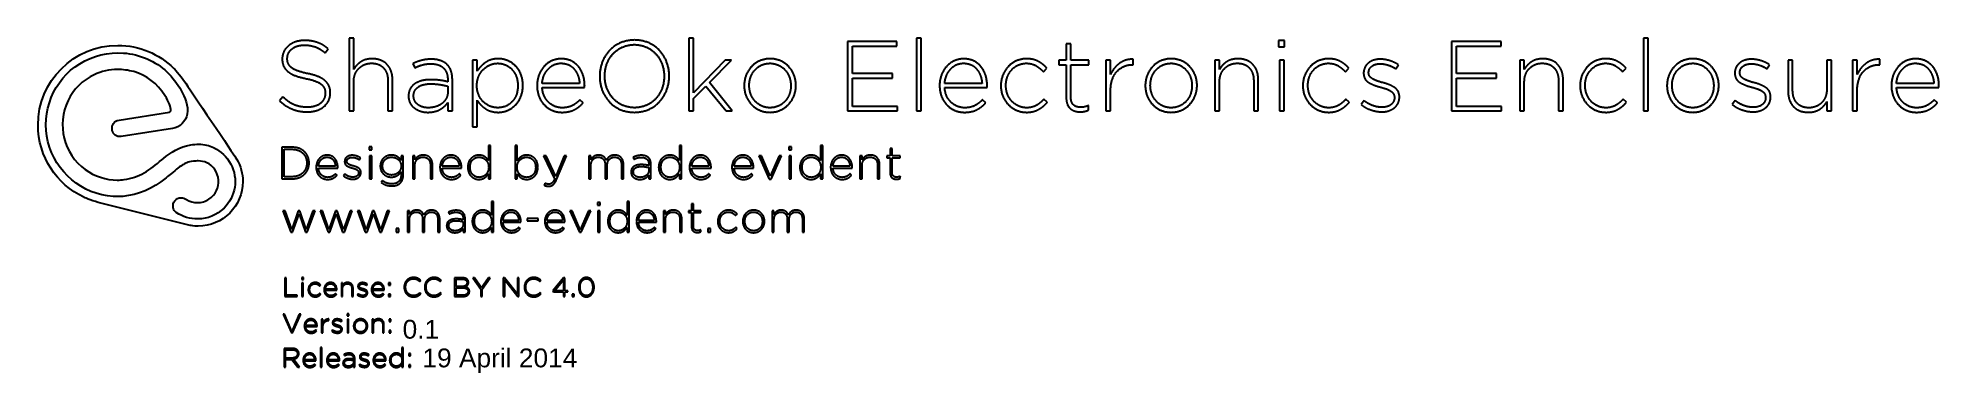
# Model space of a CAD drawing. Header units: millimetres. Extents: x -7 to 1784, y -327 to 394.
# Drawn here: x -7 to 498, y 305 to 394 of the extents above; entities that cross this region are included whole.
import ezdxf

# ---------------------------------------------------------------- set-up
doc = ezdxf.new("R2010")
doc.units = ezdxf.units.MM
doc.header["$MEASUREMENT"] = 0
for name, color, linetype, true_color in [('Attribution', 18, 'Continuous', 0x000000), ('Default', 18, 'Continuous', 0x000000), ('Pocket inside 3mm deep', 5, 'Continuous', 0x0000ff)]:
    doc.layers.add(name, color=color, linetype=linetype, true_color=true_color)

msp = doc.modelspace()

# ---------------------------------------------------------------- texts
at = {"layer": 'Attribution', "char_height": 5, "attachment_point": 7, "line_spacing_factor": 0.963855}
for s, insert, width in [('\\fArial;0.1', (89.48, 313.67), 13.1024), ('\\fArial;19 April 2014', (94.75, 304.61), 44.8193)]:
    msp.add_mtext(s, dxfattribs=dict(at, insert=insert, width=width))

# ---------------------------------------------------------------- linework, layer by layer
at = {"layer": 'Attribution'}
for p, q in [((68.87, 389.71), (69.73, 390.8)), ((75.26, 393.68), (75.26, 374.28)), ((76.48, 393.68), (75.26, 393.68)), ((76.48, 385.32), (76.48, 393.68)), ((165.58, 393.64), (165.58, 374.28)), ((166.8, 393.64), (165.58, 393.64)), ((166.8, 379.14), (166.8, 393.64)), ((207.69, 392.78), (207.69, 374.28)), ((220.86, 392.78), (207.69, 392.78)), ((209.04, 391.55), (220.86, 391.55)), ((209.04, 384.21), (209.04, 391.55)), ((220.86, 391.55), (220.86, 392.78)), ((226.08, 393.63), (226.08, 374.28)), ((227.31, 393.63), (226.08, 393.63)), ((227.31, 374.28), (227.31, 393.63)), ((265.83, 392.12), (265.83, 387.8)), ((267.06, 392.12), (265.83, 392.12)), ((267.06, 387.8), (267.06, 392.12)), ((322.24, 393.03), (322.24, 391.3)), ((323.84, 393.03), (322.24, 393.03)), ((322.24, 391.3), (323.84, 391.3)), ((323.84, 391.3), (323.84, 393.03)), ((368.2, 392.78), (368.2, 374.28)), ((381.38, 392.78), (368.2, 392.78)), ((369.56, 391.55), (381.38, 391.55)), ((369.56, 384.21), (369.56, 391.55)), ((381.38, 391.55), (381.38, 392.78)), ((419.27, 393.63), (419.27, 374.28)), ((420.49, 393.63), (419.27, 393.63)), ((420.49, 374.28), (420.49, 393.63)), ((57.49, 388.18), (57.49, 388.13)), ((58.84, 388.26), (58.84, 388.31)), ((92.23, 386.89), (92.71, 385.72)), ((108.06, 387.81), (108.06, 370.06)), ((109.28, 387.81), (108.06, 387.81)), ((109.28, 384.83), (109.28, 387.81)), ((175.18, 387.81), (166.8, 379.14)), ((170.99, 381.81), (176.9, 387.81)), ((176.9, 387.81), (175.18, 387.81)), ((219.67, 384.21), (209.04, 384.21)), ((219.67, 382.98), (219.67, 384.21)), ((259.76, 384.71), (260.69, 385.67)), ((263.87, 387.8), (263.87, 386.59)), ((265.83, 387.8), (263.87, 387.8)), ((263.87, 386.59), (265.83, 386.59)), ((265.83, 386.59), (265.83, 377.75)), ((271.81, 387.8), (267.06, 387.8)), ((267.06, 386.59), (271.81, 386.59)), ((267.06, 377.88), (267.06, 386.59)), ((271.81, 386.59), (271.81, 387.8)), ((276.39, 387.81), (276.39, 374.28)), ((277.62, 387.81), (276.39, 387.81)), ((277.62, 383.97), (277.62, 387.81)), ((283.48, 386.59), (283.61, 386.59)), ((283.61, 386.59), (283.61, 388.04)), ((305.34, 387.81), (305.34, 374.28)), ((306.57, 387.81), (305.34, 387.81)), ((306.57, 385.32), (306.57, 387.81)), ((322.49, 387.81), (322.49, 374.28)), ((323.71, 387.81), (322.49, 387.81)), ((323.71, 374.28), (323.71, 387.81)), ((340.01, 384.71), (340.94, 385.67)), ((344.86, 384.32), (344.86, 384.27)), ((346.19, 384.43), (346.19, 384.48)), ((353.4, 385.49), (354.1, 386.57)), ((380.18, 384.21), (369.56, 384.21)), ((380.18, 382.98), (380.18, 384.21)), ((386.34, 387.81), (386.34, 374.28)), ((387.57, 387.81), (386.34, 387.81)), ((387.57, 385.32), (387.57, 387.81)), ((413.69, 384.71), (414.61, 385.67)), ((443.5, 384.32), (443.5, 384.27)), ((444.83, 384.43), (444.83, 384.48)), ((452.05, 385.49), (452.74, 386.57)), ((457.65, 387.81), (457.65, 379.51)), ((458.88, 387.81), (457.65, 387.81)), ((458.88, 379.75), (458.88, 387.81)), ((467.97, 387.81), (467.97, 379.98)), ((469.19, 387.81), (467.97, 387.81)), ((469.19, 374.28), (469.19, 387.81)), ((474.8, 387.81), (474.8, 374.28)), ((476.03, 387.81), (474.8, 387.81)), ((476.03, 383.97), (476.03, 387.81)), ((481.88, 386.59), (482.02, 386.59)), ((482.02, 386.59), (482.02, 388.04)), ((68.92, 378.99), (68.92, 378.93)), ((70.27, 379.06), (70.27, 379.12)), ((76.48, 374.28), (76.48, 382.13)), ((85.57, 382.34), (85.57, 374.28)), ((86.8, 374.28), (86.8, 382.58)), ((101.47, 382.59), (101.47, 382.04)), ((101.5, 380.87), (101.5, 379.32)), ((102.7, 374.28), (102.7, 382.64)), ((109.21, 380.98), (109.21, 381.03)), ((120.11, 381.05), (120.11, 380.99)), ((121.46, 381.05), (121.46, 381.1)), ((125.2, 381.02), (125.2, 380.97)), ((136.51, 381.6), (126.55, 381.6)), ((126.55, 380.49), (137.83, 380.49)), ((141.85, 383.53), (141.85, 383.48)), ((143.2, 383.53), (143.2, 383.58)), ((158.99, 383.53), (158.99, 383.48)), ((160.34, 383.53), (160.34, 383.58)), ((166.8, 377.57), (170.09, 380.89)), ((170.09, 380.89), (175.44, 374.28)), ((177.09, 374.28), (170.99, 381.81)), ((180.24, 381.04), (180.24, 380.99)), ((181.59, 381.04), (181.59, 381.1)), ((192.66, 381.04), (192.66, 380.99)), ((194.01, 381.04), (194.01, 381.1)), ((209.04, 382.98), (219.67, 382.98)), ((209.04, 375.51), (209.04, 382.98)), ((232.17, 381.02), (232.17, 380.97)), ((243.47, 381.6), (233.52, 381.6)), ((233.52, 380.49), (244.8, 380.49)), ((248.44, 381.04), (248.44, 380.99)), ((249.79, 381.04), (249.79, 381.1)), ((277.62, 374.28), (277.62, 379.83)), ((286.83, 381.04), (286.83, 380.99)), ((288.18, 381.04), (288.18, 381.1)), ((299.25, 381.04), (299.25, 380.99)), ((300.61, 381.04), (300.61, 381.1)), ((306.57, 374.28), (306.57, 382.13)), ((315.65, 382.34), (315.65, 374.28)), ((316.88, 374.28), (316.88, 382.58)), ((328.7, 381.04), (328.7, 380.99)), ((330.05, 381.04), (330.05, 381.1)), ((369.56, 382.98), (380.18, 382.98)), ((369.56, 375.51), (369.56, 382.98)), ((387.57, 374.28), (387.57, 382.13)), ((396.65, 382.34), (396.65, 374.28)), ((397.88, 374.28), (397.88, 382.58)), ((402.37, 381.04), (402.37, 380.99)), ((403.72, 381.04), (403.72, 381.1)), ((425.48, 381.04), (425.48, 380.99)), ((426.83, 381.04), (426.83, 381.1)), ((437.9, 381.04), (437.9, 380.99)), ((439.25, 381.04), (439.25, 381.1)), ((476.03, 374.28), (476.03, 379.83)), ((485.11, 381.02), (485.11, 380.97)), ((496.42, 381.6), (486.46, 381.6)), ((486.46, 380.49), (497.74, 380.49)), ((57.65, 378.01), (56.75, 376.98)), ((75.26, 374.28), (76.48, 374.28)), ((85.57, 374.28), (86.8, 374.28)), ((91.04, 378.26), (91.04, 378.2)), ((92.39, 378.26), (92.39, 378.31)), ((101.47, 376.49), (101.47, 374.28)), ((101.47, 374.28), (102.7, 374.28)), ((109.28, 370.06), (109.28, 377.15)), ((137.47, 376.47), (136.61, 377.27)), ((165.58, 374.28), (166.8, 374.28)), ((166.8, 374.28), (166.8, 377.57)), ((175.44, 374.28), (177.09, 374.28)), ((207.69, 374.28), (221, 374.28)), ((221, 375.51), (209.04, 375.51)), ((221, 374.28), (221, 375.51)), ((226.08, 374.28), (227.31, 374.28)), ((244.44, 376.47), (243.57, 377.27)), ((260.79, 376.6), (259.89, 377.41)), ((271.75, 374.51), (271.75, 375.73)), ((276.39, 374.28), (277.62, 374.28)), ((305.34, 374.28), (306.57, 374.28)), ((315.65, 374.28), (316.88, 374.28)), ((322.49, 374.28), (323.71, 374.28)), ((341.05, 376.6), (340.15, 377.41)), ((344.97, 377.03), (344.2, 376)), ((353.06, 377.87), (353.06, 377.82)), ((354.39, 377.98), (354.39, 378.03)), ((368.2, 374.28), (381.51, 374.28)), ((381.51, 375.51), (369.56, 375.51)), ((381.51, 374.28), (381.51, 375.51)), ((386.34, 374.28), (387.57, 374.28)), ((396.65, 374.28), (397.88, 374.28)), ((414.72, 376.6), (413.82, 377.41)), ((419.27, 374.28), (420.49, 374.28)), ((443.61, 377.03), (442.84, 376)), ((451.7, 377.87), (451.7, 377.82)), ((453.03, 377.98), (453.03, 378.03)), ((467.97, 376.77), (467.97, 374.28)), ((467.97, 374.28), (469.19, 374.28)), ((474.8, 374.28), (476.03, 374.28)), ((497.38, 376.47), (496.52, 377.27)), ((108.06, 370.06), (109.28, 370.06)), ((57.36, 364.64), (57.36, 356.24)), ((60.16, 364.64), (57.36, 364.64)), ((57.97, 364.09), (60.16, 364.09)), ((57.97, 356.8), (57.97, 364.09)), ((80.61, 364.76), (80.61, 363.97)), ((81.33, 364.76), (80.61, 364.76)), ((80.61, 363.97), (81.33, 363.97)), ((81.33, 363.97), (81.33, 364.76)), ((112.32, 365.06), (112.32, 361.09)), ((112.87, 365.06), (112.32, 365.06)), ((112.87, 356.24), (112.87, 365.06)), ((119.37, 365.06), (119.37, 356.24)), ((119.93, 365.06), (119.37, 365.06)), ((119.93, 361.03), (119.93, 365.06)), ((163.05, 365.06), (163.05, 361.09)), ((163.6, 365.06), (163.05, 365.06)), ((163.6, 356.24), (163.6, 365.06)), ((192.11, 364.76), (192.11, 363.97)), ((192.83, 364.76), (192.11, 364.76)), ((192.11, 363.97), (192.83, 363.97)), ((192.83, 363.97), (192.83, 364.76)), ((200.57, 365.06), (200.57, 361.09)), ((201.13, 365.06), (200.57, 365.06)), ((201.13, 356.24), (201.13, 365.06)), ((219.02, 364.34), (219.02, 362.38)), ((219.58, 364.34), (219.02, 364.34)), ((219.58, 362.38), (219.58, 364.34)), ((64.02, 360.44), (64.02, 360.42)), ((64.63, 360.44), (64.63, 360.47)), ((66.5, 359.3), (66.5, 359.28)), ((71.63, 359.56), (67.11, 359.56)), ((67.11, 359.06), (72.24, 359.06)), ((74.07, 360.8), (74.07, 360.78)), ((74.67, 360.85), (74.67, 360.87)), ((77.95, 361.33), (78.26, 361.82)), ((80.72, 362.39), (80.72, 356.24)), ((81.28, 362.39), (80.72, 362.39)), ((81.28, 356.24), (81.28, 362.39)), ((83.54, 359.62), (83.54, 359.6)), ((84.15, 359.62), (84.15, 359.65)), ((89.07, 362.39), (89.07, 361.15)), ((89.63, 362.39), (89.07, 362.39)), ((89.1, 359.64), (89.1, 359.61)), ((89.63, 357.18), (89.63, 362.39)), ((92.17, 362.39), (92.17, 356.24)), ((92.73, 362.39), (92.17, 362.39)), ((92.73, 361.25), (92.73, 362.39)), ((92.73, 356.24), (92.73, 359.8)), ((96.86, 359.9), (96.86, 356.24)), ((97.41, 356.24), (97.41, 360.01)), ((99.4, 359.3), (99.4, 359.28)), ((104.53, 359.56), (100.01, 359.56)), ((100.01, 359.06), (105.13, 359.06)), ((106.79, 359.33), (106.79, 359.31)), ((107.4, 359.31), (107.4, 359.34)), ((112.35, 359.33), (112.35, 359.3)), ((119.89, 359.3), (119.89, 359.33)), ((124.84, 359.31), (124.84, 359.29)), ((125.46, 359.31), (125.46, 359.34)), ((126.93, 362.39), (129.87, 356.27)), ((127.62, 362.39), (126.93, 362.39)), ((130.16, 356.89), (127.62, 362.39)), ((132.37, 362.39), (130.16, 356.89)), ((130.37, 356.02), (133.02, 362.39)), ((133.02, 362.39), (132.37, 362.39)), ((138.95, 362.39), (138.95, 356.24)), ((139.51, 362.39), (138.95, 362.39)), ((139.51, 361.3), (139.51, 362.39)), ((139.51, 356.24), (139.51, 359.79)), ((143.3, 359.94), (143.3, 356.24)), ((143.85, 356.24), (143.85, 359.83)), ((147.64, 359.9), (147.64, 356.24)), ((148.2, 356.24), (148.2, 359.97)), ((150.72, 361.97), (150.94, 361.44)), ((154.92, 360.02), (154.92, 359.77)), ((154.93, 359.24), (154.93, 358.53)), ((155.48, 356.24), (155.48, 360.04)), ((157.52, 359.33), (157.52, 359.31)), ((158.13, 359.31), (158.13, 359.34)), ((163.08, 359.33), (163.08, 359.3)), ((165.7, 359.3), (165.7, 359.28)), ((170.83, 359.56), (166.31, 359.56)), ((166.31, 359.06), (171.44, 359.06)), ((176.98, 359.3), (176.98, 359.28)), ((182.12, 359.56), (177.6, 359.56)), ((177.6, 359.06), (182.72, 359.06)), ((184.16, 362.39), (186.91, 356.19)), ((184.84, 362.39), (184.16, 362.39)), ((187.17, 356.91), (184.84, 362.39)), ((189.51, 362.39), (187.17, 356.91)), ((187.42, 356.19), (190.18, 362.39)), ((190.18, 362.39), (189.51, 362.39)), ((192.22, 362.39), (192.22, 356.24)), ((192.78, 362.39), (192.22, 362.39)), ((192.78, 356.24), (192.78, 362.39)), ((195.04, 359.33), (195.04, 359.31)), ((195.65, 359.31), (195.65, 359.34)), ((200.6, 359.33), (200.6, 359.3)), ((203.22, 359.3), (203.22, 359.28)), ((208.36, 359.56), (203.84, 359.56)), ((203.84, 359.06), (208.96, 359.06)), ((211.01, 362.39), (211.01, 356.24)), ((211.57, 362.39), (211.01, 362.39)), ((211.57, 361.25), (211.57, 362.39)), ((211.57, 356.24), (211.57, 359.8)), ((215.69, 359.9), (215.69, 356.24)), ((216.25, 356.24), (216.25, 360.01)), ((218.13, 362.38), (218.13, 361.83)), ((219.02, 362.38), (218.13, 362.38)), ((218.13, 361.83), (219.02, 361.83)), ((219.02, 361.83), (219.02, 357.82)), ((221.73, 362.38), (219.58, 362.38)), ((219.58, 361.83), (221.73, 361.83)), ((219.58, 357.88), (219.58, 361.83)), ((221.73, 361.83), (221.73, 362.38)), ((57.36, 356.24), (60.16, 356.24)), ((60.16, 356.8), (57.97, 356.8)), ((72.07, 357.23), (71.68, 357.6)), ((74.11, 357.49), (73.76, 357.02)), ((77.79, 357.87), (77.79, 357.85)), ((78.39, 357.92), (78.39, 357.95)), ((80.72, 356.24), (81.28, 356.24)), ((84.14, 355.73), (83.81, 355.26)), ((89.07, 358.11), (89.07, 357.22)), ((92.17, 356.24), (92.73, 356.24)), ((96.86, 356.24), (97.41, 356.24)), ((104.97, 357.23), (104.58, 357.6)), ((112.32, 357.59), (112.32, 356.24)), ((112.32, 356.24), (112.87, 356.24)), ((119.37, 356.24), (119.93, 356.24)), ((119.93, 356.24), (119.93, 357.57)), ((127.32, 355.05), (127.11, 354.53)), ((138.95, 356.24), (139.51, 356.24)), ((143.3, 356.24), (143.85, 356.24)), ((147.64, 356.24), (148.2, 356.24)), ((150.18, 358.05), (150.18, 358.02)), ((150.79, 358.05), (150.79, 358.07)), ((154.92, 357.25), (154.92, 356.24)), ((154.92, 356.24), (155.48, 356.24)), ((163.05, 357.59), (163.05, 356.24)), ((163.05, 356.24), (163.6, 356.24)), ((171.27, 357.23), (170.88, 357.6)), ((182.56, 357.23), (182.16, 357.6)), ((186.91, 356.19), (187.42, 356.19)), ((192.22, 356.24), (192.78, 356.24)), ((200.57, 357.59), (200.57, 356.24)), ((200.57, 356.24), (201.13, 356.24)), ((208.8, 357.23), (208.4, 357.6)), ((211.01, 356.24), (211.57, 356.24)), ((215.69, 356.24), (216.25, 356.24)), ((221.71, 356.35), (221.71, 356.9)), ((113.12, 350.25), (113.12, 346.57)), ((113.63, 350.25), (113.12, 350.25)), ((113.63, 342.07), (113.63, 350.25)), ((141.28, 349.97), (141.28, 349.24)), ((141.95, 349.97), (141.28, 349.97)), ((141.28, 349.24), (141.95, 349.24)), ((141.95, 349.24), (141.95, 349.97)), ((149.13, 350.25), (149.13, 346.57)), ((149.65, 350.25), (149.13, 350.25)), ((149.65, 342.07), (149.65, 350.25)), ((166.25, 349.58), (166.25, 347.76)), ((166.76, 349.58), (166.25, 349.58)), ((166.76, 347.76), (166.76, 349.58)), ((57.68, 347.77), (59.77, 342.02)), ((58.3, 347.77), (57.68, 347.77)), ((60.02, 342.74), (58.3, 347.77)), ((61.74, 347.77), (60.02, 342.74)), ((60.24, 342.02), (61.95, 346.89)), ((62.17, 347.77), (61.74, 347.77)), ((61.95, 346.89), (63.65, 342.02)), ((63.89, 342.74), (62.17, 347.77)), ((65.61, 347.77), (63.89, 342.74)), ((64.12, 342.02), (66.2, 347.77)), ((66.2, 347.77), (65.61, 347.77)), ((67.58, 347.77), (69.67, 342.02)), ((68.19, 347.77), (67.58, 347.77)), ((69.91, 342.74), (68.19, 347.77)), ((71.63, 347.77), (69.91, 342.74)), ((70.13, 342.02), (71.84, 346.89)), ((72.07, 347.77), (71.63, 347.77)), ((71.84, 346.89), (73.54, 342.02)), ((73.79, 342.74), (72.07, 347.77)), ((75.51, 347.77), (73.79, 342.74)), ((74.01, 342.02), (76.1, 347.77)), ((76.1, 347.77), (75.51, 347.77)), ((77.47, 347.77), (79.56, 342.02)), ((78.09, 347.77), (77.47, 347.77)), ((79.8, 342.74), (78.09, 347.77)), ((81.52, 347.77), (79.8, 342.74)), ((80.03, 342.02), (81.74, 346.89)), ((81.96, 347.77), (81.52, 347.77)), ((81.74, 346.89), (83.43, 342.02)), ((83.68, 342.74), (81.96, 347.77)), ((85.4, 347.77), (83.68, 342.74)), ((83.9, 342.02), (85.99, 347.77)), ((85.99, 347.77), (85.4, 347.77)), ((90.76, 347.77), (90.76, 342.07)), ((91.28, 347.77), (90.76, 347.77)), ((91.28, 346.76), (91.28, 347.77)), ((91.28, 342.07), (91.28, 345.36)), ((94.79, 345.5), (94.79, 342.07)), ((95.31, 342.07), (95.31, 345.4)), ((98.83, 345.46), (98.83, 342.07)), ((99.34, 342.07), (99.34, 345.53)), ((101.18, 343.74), (101.18, 343.72)), ((101.68, 347.38), (101.89, 346.89)), ((101.75, 343.74), (101.75, 343.77)), ((105.58, 345.57), (105.58, 345.34)), ((105.59, 344.85), (105.59, 344.19)), ((106.09, 342.07), (106.09, 345.59)), ((107.99, 344.94), (107.99, 344.91)), ((108.56, 344.92), (108.56, 344.94)), ((113.15, 344.93), (113.15, 344.91)), ((115.58, 344.91), (115.58, 344.89)), ((120.34, 345.15), (116.15, 345.15)), ((116.15, 344.69), (120.9, 344.69)), ((122.54, 345.68), (122.54, 345.05)), ((125.52, 345.68), (122.54, 345.68)), ((122.54, 345.05), (125.52, 345.05)), ((125.52, 345.05), (125.52, 345.68)), ((127.25, 344.91), (127.25, 344.89)), ((132.01, 345.15), (127.82, 345.15)), ((127.82, 344.69), (132.57, 344.69)), ((133.9, 347.77), (136.46, 342.02)), ((134.54, 347.77), (133.9, 347.77)), ((136.69, 342.69), (134.54, 347.77)), ((138.87, 347.77), (136.69, 342.69)), ((136.93, 342.02), (139.49, 347.77)), ((139.49, 347.77), (138.87, 347.77)), ((141.38, 347.77), (141.38, 342.07)), ((141.9, 347.77), (141.38, 347.77)), ((141.9, 342.07), (141.9, 347.77)), ((144, 344.94), (144, 344.91)), ((144.57, 344.92), (144.57, 344.94)), ((149.16, 344.93), (149.16, 344.91)), ((151.59, 344.91), (151.59, 344.89)), ((156.35, 345.15), (152.16, 345.15)), ((152.16, 344.69), (156.91, 344.69)), ((158.81, 347.77), (158.81, 342.07)), ((159.33, 347.77), (158.81, 347.77)), ((159.33, 346.72), (159.33, 347.77)), ((159.33, 342.07), (159.33, 345.37)), ((163.16, 345.46), (163.16, 342.07)), ((163.68, 342.07), (163.68, 345.57)), ((165.42, 347.76), (165.42, 347.26)), ((166.25, 347.76), (165.42, 347.76)), ((165.42, 347.26), (166.25, 347.26)), ((166.25, 347.26), (166.25, 343.53)), ((168.76, 347.76), (166.76, 347.76)), ((166.76, 347.26), (168.76, 347.26)), ((166.76, 343.59), (166.76, 347.26)), ((168.76, 347.26), (168.76, 347.76)), ((173.21, 344.92), (173.21, 344.9)), ((173.78, 344.92), (173.78, 344.94)), ((177.98, 346.46), (178.37, 346.87)), ((179.86, 344.92), (179.86, 344.9)), ((180.43, 344.92), (180.43, 344.94)), ((185.09, 344.92), (185.09, 344.9)), ((185.66, 344.92), (185.66, 344.94)), ((187.66, 347.77), (187.66, 342.07)), ((188.17, 347.77), (187.66, 347.77)), ((188.17, 346.76), (188.17, 347.77)), ((188.17, 342.07), (188.17, 345.36)), ((191.69, 345.5), (191.69, 342.07)), ((192.2, 342.07), (192.2, 345.4)), ((195.72, 345.46), (195.72, 342.07)), ((196.23, 342.07), (196.23, 345.53)), ((59.77, 342.02), (60.24, 342.02)), ((63.65, 342.02), (64.12, 342.02)), ((69.67, 342.02), (70.13, 342.02)), ((73.54, 342.02), (74.01, 342.02)), ((79.56, 342.02), (80.03, 342.02)), ((83.43, 342.02), (83.9, 342.02)), ((87.78, 343.01), (87.78, 342.07)), ((88.51, 343.01), (87.78, 343.01)), ((87.78, 342.07), (88.51, 342.07)), ((88.51, 342.07), (88.51, 343.01)), ((90.76, 342.07), (91.28, 342.07)), ((94.79, 342.07), (95.31, 342.07)), ((98.83, 342.07), (99.34, 342.07)), ((105.58, 343), (105.58, 342.07)), ((105.58, 342.07), (106.09, 342.07)), ((113.12, 343.32), (113.12, 342.07)), ((113.12, 342.07), (113.63, 342.07)), ((120.75, 342.99), (120.38, 343.33)), ((132.42, 342.99), (132.06, 343.33)), ((136.46, 342.02), (136.93, 342.02)), ((141.38, 342.07), (141.9, 342.07)), ((149.13, 343.32), (149.13, 342.07)), ((149.13, 342.07), (149.65, 342.07)), ((156.76, 342.99), (156.4, 343.33)), ((158.81, 342.07), (159.33, 342.07)), ((163.16, 342.07), (163.68, 342.07)), ((168.74, 342.17), (168.74, 342.68)), ((170.59, 343.01), (170.59, 342.07)), ((171.32, 343.01), (170.59, 343.01)), ((170.59, 342.07), (171.32, 342.07)), ((171.32, 342.07), (171.32, 343.01)), ((178.41, 343.05), (178.03, 343.39)), ((187.66, 342.07), (188.17, 342.07)), ((191.69, 342.07), (192.2, 342.07)), ((195.72, 342.07), (196.23, 342.07)), ((57.72, 320.24), (59.91, 315.25)), ((58.13, 320.24), (57.72, 320.24)), ((60.08, 315.68), (58.13, 320.24)), ((62.03, 320.24), (60.08, 315.68)), ((60.23, 315.25), (62.42, 320.24)), ((62.42, 320.24), (62.03, 320.24)), ((67.96, 318.91), (67.96, 315.28)), ((68.29, 318.91), (67.96, 318.91)), ((68.29, 317.88), (68.29, 318.91)), ((69.86, 318.58), (69.89, 318.58)), ((69.89, 318.58), (69.89, 318.97)), ((73.15, 318.29), (73.34, 318.58)), ((74.72, 320.31), (74.72, 319.85)), ((75.15, 320.31), (74.72, 320.31)), ((74.72, 319.85), (75.15, 319.85)), ((74.79, 318.91), (74.79, 315.28)), ((75.12, 318.91), (74.79, 318.91)), ((75.12, 315.28), (75.12, 318.91)), ((75.15, 319.85), (75.15, 320.31)), ((81.42, 318.91), (81.42, 315.28)), ((81.75, 318.91), (81.42, 318.91)), ((81.75, 318.24), (81.75, 318.91)), ((85.92, 318.91), (85.92, 318.31)), ((86.39, 318.91), (85.92, 318.91)), ((85.92, 318.31), (86.39, 318.31)), ((86.39, 318.31), (86.39, 318.91)), ((59.91, 315.25), (60.23, 315.25)), ((63.36, 317.09), (63.36, 317.08)), ((66.39, 317.24), (63.72, 317.24)), ((63.72, 316.95), (66.75, 316.95)), ((66.65, 315.87), (66.42, 316.08)), ((67.96, 315.28), (68.29, 315.28)), ((68.29, 315.28), (68.29, 316.77)), ((70.89, 316.02), (70.68, 315.74)), ((70.86, 317.98), (70.86, 317.96)), ((71.22, 318), (71.22, 318.02)), ((73.06, 316.24), (73.06, 316.23)), ((73.42, 316.27), (73.42, 316.29)), ((74.79, 315.28), (75.12, 315.28)), ((76.46, 317.1), (76.46, 317.08)), ((76.82, 317.1), (76.82, 317.11)), ((79.79, 317.1), (79.79, 317.08)), ((80.15, 317.1), (80.15, 317.11)), ((81.42, 315.28), (81.75, 315.28)), ((81.75, 315.28), (81.75, 317.39)), ((84.19, 317.44), (84.19, 315.28)), ((84.19, 315.28), (84.52, 315.28)), ((84.52, 315.28), (84.52, 317.51)), ((85.92, 315.88), (85.92, 315.28)), ((86.39, 315.88), (85.92, 315.88)), ((85.92, 315.28), (86.39, 315.28)), ((86.39, 315.28), (86.39, 315.88)), ((58.03, 311.14), (58.03, 306.18)), ((60.12, 311.14), (58.03, 311.14)), ((58.39, 310.81), (60.1, 310.81)), ((58.39, 308.57), (58.39, 310.81)), ((60.08, 308.57), (58.39, 308.57)), ((58.39, 308.24), (60.03, 308.24)), ((58.39, 306.18), (58.39, 308.24)), ((60.03, 308.24), (61.61, 306.18)), ((62.08, 306.18), (60.44, 308.31)), ((61.53, 309.72), (61.53, 309.71)), ((61.89, 309.72), (61.89, 309.74)), ((67.7, 311.37), (67.7, 306.18)), ((68.03, 311.37), (67.7, 311.37)), ((68.03, 306.18), (68.03, 311.37)), ((73.95, 309.56), (74.08, 309.25)), ((76.43, 308.41), (76.43, 308.26)), ((76.76, 306.18), (76.76, 308.42)), ((78.07, 308.87), (78.07, 308.86)), ((78.42, 308.9), (78.42, 308.91)), ((80.36, 309.18), (80.55, 309.47)), ((89.3, 311.39), (89.3, 309.04)), ((89.63, 311.39), (89.3, 311.39)), ((89.63, 306.18), (89.63, 311.39)), ((91.1, 309.81), (91.1, 309.21)), ((91.56, 309.81), (91.1, 309.81)), ((91.1, 309.21), (91.56, 309.21)), ((91.56, 309.21), (91.56, 309.81)), ((58.03, 306.18), (58.39, 306.18)), ((61.61, 306.18), (62.08, 306.18)), ((63.03, 307.99), (63.03, 307.97)), ((66.06, 308.14), (63.39, 308.14)), ((63.39, 307.84), (66.42, 307.84)), ((66.32, 306.76), (66.09, 306.98)), ((67.7, 306.18), (68.03, 306.18)), ((69.33, 307.99), (69.33, 307.97)), ((72.36, 308.14), (69.69, 308.14)), ((69.69, 307.84), (72.72, 307.84)), ((72.62, 306.76), (72.39, 306.98)), ((73.63, 307.24), (73.63, 307.23)), ((73.99, 307.24), (73.99, 307.26)), ((76.43, 306.77), (76.43, 306.18)), ((76.43, 306.18), (76.76, 306.18)), ((76.44, 307.95), (76.44, 307.53)), ((78.1, 306.91), (77.89, 306.64)), ((80.27, 307.14), (80.27, 307.13)), ((80.62, 307.17), (80.62, 307.18)), ((81.66, 307.99), (81.66, 307.97)), ((84.7, 308.14), (82.03, 308.14)), ((82.03, 307.84), (85.05, 307.84)), ((84.96, 306.76), (84.72, 306.98)), ((86.03, 308), (86.03, 307.99)), ((86.39, 307.99), (86.39, 308.01)), ((89.3, 306.98), (89.3, 306.18)), ((89.3, 306.18), (89.63, 306.18)), ((89.32, 308), (89.32, 307.99)), ((91.1, 306.77), (91.1, 306.18)), ((91.56, 306.77), (91.1, 306.77)), ((91.1, 306.18), (91.56, 306.18)), ((91.56, 306.18), (91.56, 306.77))]:
    msp.add_line(p, q, dxfattribs=at)
for points in [[(59.16, 391.63), (57.54, 390.29), (57.49, 388.18)], [(58.84, 388.31), (58.87, 389.8), (60.08, 390.78)], [(63.41, 393.03), (60.79, 392.98), (59.16, 391.63)], [(60.08, 390.78), (61.29, 391.76), (63.35, 391.8)], [(63.35, 391.8), (64.87, 391.81), (66.22, 391.32)], [(66.88, 392.47), (65.39, 393.03), (63.41, 393.03)], [(66.22, 391.32), (67.57, 390.83), (68.87, 389.71)], [(69.73, 390.8), (68.36, 391.92), (66.88, 392.47)], [(144.38, 390.25), (141.9, 387.47), (141.85, 383.53)], [(143.2, 383.58), (143.26, 387.13), (145.41, 389.48)], [(151.12, 393.15), (146.86, 393.03), (144.38, 390.25)], [(145.41, 389.48), (147.57, 391.83), (151.07, 391.92)], [(151.07, 391.92), (154.57, 391.83), (156.75, 389.46)], [(157.84, 390.28), (155.39, 393.03), (151.12, 393.15)], [(156.75, 389.46), (158.93, 387.08), (158.99, 383.53)], [(160.34, 383.58), (160.29, 387.52), (157.84, 390.28)], [(57.49, 388.13), (57.46, 386.05), (58.93, 384.81)], [(59.89, 385.84), (58.77, 386.81), (58.84, 388.26)], [(58.93, 384.81), (60.4, 383.57), (63.7, 382.92)], [(64.23, 384.22), (61.01, 384.88), (59.89, 385.84)], [(68.85, 382.35), (67.41, 383.58), (64.23, 384.22)], [(78.36, 387.34), (77.16, 386.54), (76.48, 385.32)], [(76.48, 382.13), (76.53, 384.28), (77.85, 385.6)], [(77.85, 385.6), (79.17, 386.93), (81.23, 386.97)], [(81.42, 388.17), (79.56, 388.14), (78.36, 387.34)], [(81.23, 386.97), (83.31, 386.94), (84.43, 385.7)], [(85.4, 386.59), (84.02, 388.12), (81.42, 388.17)], [(84.43, 385.7), (85.56, 384.46), (85.57, 382.34)], [(86.8, 382.58), (86.78, 385.06), (85.4, 386.59)], [(94.5, 387.73), (93.34, 387.41), (92.23, 386.89)], [(92.71, 385.72), (93.64, 386.22), (94.69, 386.52)], [(97.06, 388.05), (95.67, 388.04), (94.5, 387.73)], [(94.69, 386.52), (95.75, 386.83), (96.98, 386.83)], [(96.98, 386.83), (99.1, 386.83), (100.28, 385.76)], [(101.36, 386.56), (99.85, 388.05), (97.06, 388.05)], [(100.28, 385.76), (101.45, 384.69), (101.47, 382.59)], [(102.7, 382.64), (102.69, 385.19), (101.36, 386.56)], [(109.21, 381.03), (109.29, 383.72), (110.92, 385.32)], [(111.52, 387.18), (110.15, 386.22), (109.28, 384.83)], [(110.92, 385.32), (112.55, 386.92), (114.76, 386.95)], [(114.89, 388.18), (112.88, 388.14), (111.52, 387.18)], [(114.76, 386.95), (116.97, 386.92), (118.51, 385.35)], [(119.41, 386.31), (117.46, 388.16), (114.89, 388.18)], [(118.51, 385.35), (120.04, 383.78), (120.11, 381.05)], [(121.46, 381.1), (121.36, 384.47), (119.41, 386.31)], [(127.04, 386.08), (125.26, 384.07), (125.2, 381.02)], [(126.55, 381.6), (126.77, 383.94), (128.15, 385.43)], [(131.65, 388.17), (128.82, 388.09), (127.04, 386.08)], [(128.15, 385.43), (129.52, 386.92), (131.6, 386.97)], [(131.6, 386.97), (133.94, 386.89), (135.16, 385.33)], [(136.19, 386.1), (134.56, 388.1), (131.65, 388.17)], [(135.16, 385.33), (136.37, 383.76), (136.51, 381.6)], [(137.86, 380.99), (137.83, 384.1), (136.19, 386.1)], [(182.18, 386.05), (180.29, 384), (180.24, 381.04)], [(181.59, 381.1), (181.63, 383.57), (183.14, 385.23)], [(187.15, 388.18), (184.08, 388.09), (182.18, 386.05)], [(183.14, 385.23), (184.65, 386.89), (187.1, 386.96)], [(187.1, 386.96), (189.5, 386.9), (191.05, 385.24)], [(192.08, 386.07), (190.2, 388.09), (187.15, 388.18)], [(191.05, 385.24), (192.61, 383.57), (192.66, 381.04)], [(194.01, 381.1), (193.96, 384.05), (192.08, 386.07)], [(234, 386.08), (232.22, 384.07), (232.17, 381.02)], [(233.52, 381.6), (233.74, 383.94), (235.11, 385.43)], [(238.62, 388.17), (235.78, 388.09), (234, 386.08)], [(235.11, 385.43), (236.49, 386.92), (238.56, 386.97)], [(238.56, 386.97), (240.91, 386.89), (242.12, 385.33)], [(243.16, 386.1), (241.52, 388.1), (238.62, 388.17)], [(242.12, 385.33), (243.34, 383.76), (243.47, 381.6)], [(244.82, 380.99), (244.8, 384.1), (243.16, 386.1)], [(250.41, 386.05), (248.51, 384), (248.44, 381.04)], [(249.79, 381.1), (249.85, 383.61), (251.37, 385.25)], [(255.28, 388.18), (252.31, 388.09), (250.41, 386.05)], [(251.37, 385.25), (252.89, 386.9), (255.25, 386.96)], [(255.25, 386.96), (256.75, 386.93), (257.82, 386.29)], [(258.46, 387.43), (257.17, 388.15), (255.28, 388.18)], [(257.82, 386.29), (258.9, 385.64), (259.76, 384.71)], [(260.69, 385.67), (259.75, 386.71), (258.46, 387.43)], [(280.01, 386.95), (278.44, 385.82), (277.62, 383.97)], [(277.62, 379.83), (277.69, 383.14), (279.38, 384.86)], [(279.38, 384.86), (281.06, 386.58), (283.48, 386.59)], [(283.61, 388.04), (281.58, 388.09), (280.01, 386.95)], [(288.78, 386.05), (286.89, 384), (286.83, 381.04)], [(288.18, 381.1), (288.23, 383.57), (289.73, 385.23)], [(293.74, 388.18), (290.67, 388.09), (288.78, 386.05)], [(289.73, 385.23), (291.24, 386.89), (293.69, 386.96)], [(293.69, 386.96), (296.09, 386.9), (297.64, 385.24)], [(298.67, 386.07), (296.8, 388.09), (293.74, 388.18)], [(297.64, 385.24), (299.2, 383.57), (299.25, 381.04)], [(300.61, 381.1), (300.55, 384.05), (298.67, 386.07)], [(308.44, 387.34), (307.24, 386.54), (306.57, 385.32)], [(306.57, 382.13), (306.61, 384.28), (307.94, 385.6)], [(307.94, 385.6), (309.26, 386.93), (311.31, 386.97)], [(311.5, 388.17), (309.64, 388.14), (308.44, 387.34)], [(311.31, 386.97), (313.39, 386.94), (314.52, 385.7)], [(315.49, 386.59), (314.1, 388.12), (311.5, 388.17)], [(314.52, 385.7), (315.64, 384.46), (315.65, 382.34)], [(316.88, 382.58), (316.87, 385.06), (315.49, 386.59)], [(330.67, 386.05), (328.76, 384), (328.7, 381.04)], [(330.05, 381.1), (330.1, 383.61), (331.63, 385.25)], [(335.54, 388.18), (332.57, 388.09), (330.67, 386.05)], [(331.63, 385.25), (333.15, 386.9), (335.51, 386.96)], [(335.51, 386.96), (337, 386.93), (338.08, 386.29)], [(338.72, 387.43), (337.42, 388.15), (335.54, 388.18)], [(338.08, 386.29), (339.16, 385.64), (340.01, 384.71)], [(340.94, 385.67), (340.01, 386.71), (338.72, 387.43)], [(346.1, 387), (344.89, 385.98), (344.86, 384.32)], [(344.86, 384.27), (344.94, 382.52), (346.35, 381.76)], [(349.31, 388.05), (347.31, 388.02), (346.1, 387)], [(346.19, 384.48), (346.21, 385.51), (347.03, 386.16)], [(347.34, 382.76), (346.24, 383.33), (346.19, 384.43)], [(347.03, 386.16), (347.85, 386.81), (349.25, 386.83)], [(349.25, 386.83), (350.33, 386.83), (351.4, 386.47)], [(351.8, 387.65), (350.54, 388.04), (349.31, 388.05)], [(351.4, 386.47), (352.46, 386.11), (353.4, 385.49)], [(354.1, 386.57), (353.06, 387.25), (351.8, 387.65)], [(389.44, 387.34), (388.24, 386.54), (387.57, 385.32)], [(387.57, 382.13), (387.62, 384.28), (388.94, 385.6)], [(388.94, 385.6), (390.26, 386.93), (392.31, 386.97)], [(392.5, 388.17), (390.64, 388.14), (389.44, 387.34)], [(392.31, 386.97), (394.4, 386.94), (395.52, 385.7)], [(396.49, 386.59), (395.11, 388.12), (392.5, 388.17)], [(395.52, 385.7), (396.64, 384.46), (396.65, 382.34)], [(397.88, 382.58), (397.87, 385.06), (396.49, 386.59)], [(404.34, 386.05), (402.43, 384), (402.37, 381.04)], [(403.72, 381.1), (403.77, 383.61), (405.3, 385.25)], [(409.21, 388.18), (406.24, 388.09), (404.34, 386.05)], [(405.3, 385.25), (406.82, 386.9), (409.18, 386.96)], [(409.18, 386.96), (410.67, 386.93), (411.75, 386.29)], [(412.39, 387.43), (411.1, 388.15), (409.21, 388.18)], [(411.75, 386.29), (412.83, 385.64), (413.69, 384.71)], [(414.61, 385.67), (413.68, 386.71), (412.39, 387.43)], [(427.42, 386.05), (425.53, 384), (425.48, 381.04)], [(426.83, 381.1), (426.87, 383.57), (428.38, 385.23)], [(432.39, 388.18), (429.32, 388.09), (427.42, 386.05)], [(428.38, 385.23), (429.89, 386.89), (432.34, 386.96)], [(432.34, 386.96), (434.74, 386.9), (436.29, 385.24)], [(437.32, 386.07), (435.44, 388.09), (432.39, 388.18)], [(436.29, 385.24), (437.85, 383.57), (437.9, 381.04)], [(439.25, 381.1), (439.2, 384.05), (437.32, 386.07)], [(444.75, 387), (443.54, 385.98), (443.5, 384.32)], [(443.5, 384.27), (443.59, 382.52), (445, 381.76)], [(447.95, 388.05), (445.95, 388.02), (444.75, 387)], [(444.83, 384.48), (444.85, 385.51), (445.67, 386.16)], [(445.98, 382.76), (444.88, 383.33), (444.83, 384.43)], [(445.67, 386.16), (446.49, 386.81), (447.9, 386.83)], [(447.9, 386.83), (448.98, 386.83), (450.04, 386.47)], [(450.44, 387.65), (449.18, 388.04), (447.95, 388.05)], [(450.04, 386.47), (451.11, 386.11), (452.05, 385.49)], [(452.74, 386.57), (451.7, 387.25), (450.44, 387.65)], [(478.41, 386.95), (476.84, 385.82), (476.03, 383.97)], [(476.03, 379.83), (476.1, 383.14), (477.78, 384.86)], [(477.78, 384.86), (479.46, 386.58), (481.88, 386.59)], [(482.02, 388.04), (479.98, 388.09), (478.41, 386.95)], [(486.95, 386.08), (485.17, 384.07), (485.11, 381.02)], [(486.46, 381.6), (486.68, 383.94), (488.06, 385.43)], [(491.56, 388.17), (488.73, 388.09), (486.95, 386.08)], [(488.06, 385.43), (489.43, 386.92), (491.51, 386.97)], [(491.51, 386.97), (493.86, 386.89), (495.07, 385.33)], [(496.1, 386.1), (494.47, 388.1), (491.56, 388.17)], [(495.07, 385.33), (496.28, 383.76), (496.42, 381.6)], [(497.77, 380.99), (497.74, 384.1), (496.1, 386.1)], [(63.7, 382.92), (66.78, 382.3), (67.88, 381.37)], [(68.92, 378.93), (68.89, 377.32), (67.63, 376.3)], [(67.88, 381.37), (68.99, 380.44), (68.92, 378.99)], [(68.56, 375.43), (70.23, 376.79), (70.27, 379.06)], [(70.27, 379.12), (70.3, 381.12), (68.85, 382.35)], [(92.67, 381.48), (91.07, 380.37), (91.04, 378.26)], [(92.39, 378.31), (92.4, 379.75), (93.55, 380.61)], [(96.96, 382.59), (94.27, 382.58), (92.67, 381.48)], [(93.55, 380.61), (94.7, 381.47), (96.88, 381.49)], [(96.88, 381.49), (98.34, 381.48), (99.49, 381.29)], [(99.43, 382.44), (98.36, 382.59), (96.96, 382.59)], [(101.47, 382.04), (100.51, 382.29), (99.43, 382.44)], [(99.49, 381.29), (100.64, 381.1), (101.5, 380.87)], [(101.5, 379.32), (101.43, 377.43), (99.96, 376.3)], [(110.92, 376.75), (109.29, 378.32), (109.21, 380.98)], [(120.11, 380.99), (120.05, 378.2), (118.55, 376.68)], [(119.41, 375.81), (121.36, 377.67), (121.46, 381.05)], [(125.2, 380.97), (125.28, 377.77), (127.18, 375.86)], [(128.32, 376.54), (126.79, 377.94), (126.55, 380.49)], [(137.83, 380.49), (137.85, 380.64), (137.85, 380.73)], [(137.85, 380.73), (137.86, 380.83), (137.86, 380.99)], [(141.85, 383.48), (141.9, 379.54), (144.35, 376.78)], [(145.44, 377.6), (143.26, 379.98), (143.2, 383.53)], [(158.99, 383.48), (158.93, 379.93), (156.78, 377.58)], [(157.81, 376.81), (160.29, 379.59), (160.34, 383.53)], [(180.24, 380.99), (180.29, 378.04), (182.17, 376.02)], [(183.2, 376.85), (181.64, 378.52), (181.59, 381.04)], [(192.66, 380.99), (192.62, 378.52), (191.11, 376.86)], [(192.06, 376.04), (193.96, 378.09), (194.01, 381.04)], [(232.17, 380.97), (232.25, 377.77), (234.15, 375.86)], [(235.29, 376.54), (233.76, 377.94), (233.52, 380.49)], [(244.8, 380.49), (244.82, 380.64), (244.82, 380.73)], [(244.82, 380.73), (244.82, 380.83), (244.82, 380.99)], [(248.44, 380.99), (248.5, 378.04), (250.4, 376.02)], [(251.41, 376.85), (249.85, 378.52), (249.79, 381.04)], [(286.83, 380.99), (286.88, 378.04), (288.76, 376.02)], [(289.79, 376.85), (288.24, 378.52), (288.18, 381.04)], [(299.25, 380.99), (299.21, 378.52), (297.7, 376.86)], [(298.66, 376.04), (300.55, 378.09), (300.61, 381.04)], [(328.7, 380.99), (328.76, 378.04), (330.66, 376.02)], [(331.67, 376.85), (330.11, 378.52), (330.05, 381.04)], [(346.35, 381.76), (347.76, 380.99), (349.49, 380.57)], [(349.94, 381.81), (348.44, 382.2), (347.34, 382.76)], [(349.49, 380.57), (350.95, 380.2), (351.98, 379.62)], [(352.98, 380.59), (351.64, 381.4), (349.94, 381.81)], [(351.98, 379.62), (353.01, 379.03), (353.06, 377.87)], [(354.39, 378.03), (354.31, 379.77), (352.98, 380.59)], [(402.37, 380.99), (402.43, 378.04), (404.33, 376.02)], [(405.34, 376.85), (403.78, 378.52), (403.72, 381.04)], [(425.48, 380.99), (425.53, 378.04), (427.41, 376.02)], [(428.44, 376.85), (426.88, 378.52), (426.83, 381.04)], [(437.9, 380.99), (437.86, 378.52), (436.35, 376.86)], [(437.3, 376.04), (439.2, 378.09), (439.25, 381.04)], [(445, 381.76), (446.41, 380.99), (448.13, 380.57)], [(448.58, 381.81), (447.08, 382.2), (445.98, 382.76)], [(448.13, 380.57), (449.59, 380.2), (450.62, 379.62)], [(451.62, 380.59), (450.28, 381.4), (448.58, 381.81)], [(450.62, 379.62), (451.66, 379.03), (451.7, 377.87)], [(453.03, 378.03), (452.96, 379.77), (451.62, 380.59)], [(457.65, 379.51), (457.67, 377.03), (459.05, 375.5)], [(460.02, 376.39), (458.89, 377.63), (458.88, 379.75)], [(467.97, 379.98), (467.92, 377.82), (466.6, 376.49)], [(485.11, 380.97), (485.19, 377.77), (487.09, 375.86)], [(488.23, 376.54), (486.7, 377.94), (486.46, 380.49)], [(497.74, 380.49), (497.76, 380.64), (497.76, 380.73)], [(497.76, 380.73), (497.77, 380.83), (497.77, 380.99)], [(56.75, 376.98), (58.38, 375.5), (60.18, 374.76)], [(60.69, 375.93), (59.13, 376.61), (57.65, 378.01)], [(60.18, 374.76), (61.98, 374.03), (64.17, 374.03)], [(64.25, 375.26), (62.24, 375.26), (60.69, 375.93)], [(64.17, 374.03), (66.89, 374.07), (68.56, 375.43)], [(67.63, 376.3), (66.36, 375.29), (64.25, 375.26)], [(91.04, 378.2), (91.12, 376.06), (92.7, 374.99)], [(93.58, 375.95), (92.44, 376.76), (92.39, 378.26)], [(92.7, 374.99), (94.27, 373.91), (96.26, 373.91)], [(96.34, 375.13), (94.73, 375.14), (93.58, 375.95)], [(96.26, 373.91), (98.2, 373.95), (99.49, 374.71)], [(99.96, 376.3), (98.49, 375.16), (96.34, 375.13)], [(99.49, 374.71), (100.77, 375.47), (101.47, 376.49)], [(109.28, 377.15), (110.11, 375.82), (111.49, 374.89)], [(114.76, 375.14), (112.55, 375.17), (110.92, 376.75)], [(111.49, 374.89), (112.86, 373.95), (114.89, 373.91)], [(118.55, 376.68), (117.04, 375.16), (114.76, 375.14)], [(114.89, 373.91), (117.46, 373.94), (119.41, 375.81)], [(127.18, 375.86), (129.09, 373.96), (131.86, 373.91)], [(131.92, 375.13), (129.84, 375.15), (128.32, 376.54)], [(131.86, 373.91), (133.81, 373.93), (135.15, 374.63)], [(134.64, 375.75), (133.5, 375.15), (131.92, 375.13)], [(136.61, 377.27), (135.78, 376.35), (134.64, 375.75)], [(135.15, 374.63), (136.49, 375.33), (137.47, 376.47)], [(144.35, 376.78), (146.81, 374.03), (151.07, 373.91)], [(151.12, 375.14), (147.62, 375.23), (145.44, 377.6)], [(151.07, 373.91), (155.34, 374.03), (157.81, 376.81)], [(156.78, 377.58), (154.62, 375.23), (151.12, 375.14)], [(182.17, 376.02), (184.04, 374), (187.1, 373.91)], [(187.15, 375.13), (184.75, 375.19), (183.2, 376.85)], [(187.1, 373.91), (190.17, 374), (192.06, 376.04)], [(191.11, 376.86), (189.6, 375.2), (187.15, 375.13)], [(234.15, 375.86), (236.05, 373.96), (238.83, 373.91)], [(238.88, 375.13), (236.81, 375.15), (235.29, 376.54)], [(238.83, 373.91), (240.78, 373.93), (242.12, 374.63)], [(241.6, 375.75), (240.46, 375.15), (238.88, 375.13)], [(243.57, 377.27), (242.74, 376.35), (241.6, 375.75)], [(242.12, 374.63), (243.45, 375.33), (244.44, 376.47)], [(250.4, 376.02), (252.29, 374), (255.28, 373.91)], [(255.36, 375.13), (252.98, 375.19), (251.41, 376.85)], [(255.28, 373.91), (257.13, 373.93), (258.45, 374.67)], [(257.91, 375.79), (256.79, 375.15), (255.36, 375.13)], [(259.89, 377.41), (259.04, 376.42), (257.91, 375.79)], [(258.45, 374.67), (259.78, 375.4), (260.79, 376.6)], [(265.83, 377.75), (265.87, 375.83), (266.91, 374.93)], [(266.91, 374.93), (267.95, 374.03), (269.55, 374.04)], [(267.83, 375.84), (267.08, 376.45), (267.06, 377.88)], [(269.76, 375.26), (268.57, 375.24), (267.83, 375.84)], [(269.55, 374.04), (270.18, 374.04), (270.71, 374.16)], [(270.72, 375.37), (270.25, 375.25), (269.76, 375.26)], [(270.71, 374.16), (271.24, 374.28), (271.75, 374.51)], [(271.75, 375.73), (271.19, 375.48), (270.72, 375.37)], [(288.76, 376.02), (290.64, 374), (293.69, 373.91)], [(293.74, 375.13), (291.35, 375.19), (289.79, 376.85)], [(293.69, 373.91), (296.77, 374), (298.66, 376.04)], [(297.7, 376.86), (296.19, 375.2), (293.74, 375.13)], [(330.66, 376.02), (332.55, 374), (335.54, 373.91)], [(335.61, 375.13), (333.23, 375.19), (331.67, 376.85)], [(335.54, 373.91), (337.39, 373.93), (338.71, 374.67)], [(338.17, 375.79), (337.04, 375.15), (335.61, 375.13)], [(340.15, 377.41), (339.29, 376.42), (338.17, 375.79)], [(338.71, 374.67), (340.03, 375.4), (341.05, 376.6)], [(344.2, 376), (345.3, 375.11), (346.77, 374.58)], [(347.3, 375.72), (346.08, 376.17), (344.97, 377.03)], [(346.77, 374.58), (348.23, 374.05), (349.73, 374.04)], [(349.81, 375.26), (348.52, 375.26), (347.3, 375.72)], [(349.73, 374.04), (351.72, 374.06), (353.03, 375.11)], [(352.12, 375.95), (351.21, 375.27), (349.81, 375.26)], [(353.06, 377.82), (353.03, 376.64), (352.12, 375.95)], [(353.03, 375.11), (354.34, 376.15), (354.39, 377.98)], [(404.33, 376.02), (406.22, 374), (409.21, 373.91)], [(409.29, 375.13), (406.9, 375.19), (405.34, 376.85)], [(409.21, 373.91), (411.06, 373.93), (412.38, 374.67)], [(411.84, 375.79), (410.71, 375.15), (409.29, 375.13)], [(413.82, 377.41), (412.97, 376.42), (411.84, 375.79)], [(412.38, 374.67), (413.7, 375.4), (414.72, 376.6)], [(427.41, 376.02), (429.28, 374), (432.34, 373.91)], [(432.39, 375.13), (429.99, 375.19), (428.44, 376.85)], [(432.34, 373.91), (435.41, 374), (437.3, 376.04)], [(436.35, 376.86), (434.84, 375.2), (432.39, 375.13)], [(442.84, 376), (443.94, 375.11), (445.41, 374.58)], [(445.94, 375.72), (444.73, 376.17), (443.61, 377.03)], [(445.41, 374.58), (446.88, 374.05), (448.37, 374.04)], [(448.45, 375.26), (447.16, 375.26), (445.94, 375.72)], [(448.37, 374.04), (450.36, 374.06), (451.67, 375.11)], [(450.76, 375.95), (449.85, 375.27), (448.45, 375.26)], [(451.7, 377.82), (451.67, 376.64), (450.76, 375.95)], [(451.67, 375.11), (452.98, 376.15), (453.03, 377.98)], [(459.05, 375.5), (460.43, 373.97), (463.03, 373.92)], [(463.22, 375.12), (461.14, 375.15), (460.02, 376.39)], [(463.03, 373.92), (464.89, 373.95), (466.09, 374.75)], [(466.6, 376.49), (465.28, 375.16), (463.22, 375.12)], [(466.09, 374.75), (467.29, 375.55), (467.97, 376.77)], [(487.09, 375.86), (489, 373.96), (491.77, 373.91)], [(491.83, 375.13), (489.75, 375.15), (488.23, 376.54)], [(491.77, 373.91), (493.72, 373.93), (495.06, 374.63)], [(494.55, 375.75), (493.41, 375.15), (491.83, 375.13)], [(496.52, 377.27), (495.69, 376.35), (494.55, 375.75)], [(495.06, 374.63), (496.4, 375.33), (497.38, 376.47)], [(63.4, 363.45), (62.19, 364.6), (60.16, 364.64)], [(60.16, 364.09), (61.95, 364.05), (62.98, 363.01)], [(62.98, 363.01), (64, 361.98), (64.02, 360.44)], [(64.02, 360.42), (64, 358.87), (62.98, 357.85)], [(64.63, 360.47), (64.6, 362.29), (63.4, 363.45)], [(63.4, 357.45), (64.6, 358.62), (64.63, 360.44)], [(67.33, 361.6), (66.52, 360.69), (66.5, 359.3)], [(66.5, 359.28), (66.53, 357.82), (67.4, 356.96)], [(67.11, 359.56), (67.21, 360.63), (67.84, 361.31)], [(67.92, 357.27), (67.22, 357.9), (67.11, 359.06)], [(69.43, 362.55), (68.14, 362.52), (67.33, 361.6)], [(67.84, 361.31), (68.46, 361.98), (69.4, 362)], [(69.4, 362), (70.47, 361.97), (71.02, 361.26)], [(71.49, 361.61), (70.75, 362.52), (69.43, 362.55)], [(71.02, 361.26), (71.57, 360.55), (71.63, 359.56)], [(72.25, 359.29), (72.23, 360.7), (71.49, 361.61)], [(72.24, 359.06), (72.24, 359.13), (72.25, 359.17)], [(72.25, 359.17), (72.25, 359.22), (72.25, 359.29)], [(74.63, 362.02), (74.08, 361.55), (74.07, 360.8)], [(74.07, 360.78), (74.1, 359.98), (74.74, 359.64)], [(76.08, 362.5), (75.18, 362.48), (74.63, 362.02)], [(74.67, 360.87), (74.68, 361.34), (75.05, 361.64)], [(75.19, 360.09), (74.69, 360.35), (74.67, 360.85)], [(74.74, 359.64), (75.38, 359.29), (76.17, 359.1)], [(75.05, 361.64), (75.42, 361.93), (76.06, 361.94)], [(76.37, 359.66), (75.69, 359.84), (75.19, 360.09)], [(76.06, 361.94), (76.55, 361.94), (77.03, 361.78)], [(77.22, 362.31), (76.64, 362.49), (76.08, 362.5)], [(76.17, 359.1), (76.83, 358.93), (77.3, 358.67)], [(77.75, 359.11), (77.15, 359.47), (76.37, 359.66)], [(77.03, 361.78), (77.52, 361.61), (77.95, 361.33)], [(78.26, 361.82), (77.79, 362.13), (77.22, 362.31)], [(78.39, 357.95), (78.36, 358.74), (77.75, 359.11)], [(84.45, 361.76), (83.58, 360.98), (83.54, 359.62)], [(83.54, 359.6), (83.58, 358.25), (84.45, 357.48)], [(84.15, 359.65), (84.18, 360.75), (84.86, 361.37)], [(84.87, 357.91), (84.18, 358.56), (84.15, 359.62)], [(86.48, 362.55), (85.32, 362.54), (84.45, 361.76)], [(84.86, 361.37), (85.54, 361.99), (86.54, 362)], [(88.05, 362.14), (87.41, 362.54), (86.48, 362.55)], [(86.54, 362), (87.55, 361.98), (88.31, 361.36)], [(89.07, 361.15), (88.69, 361.74), (88.05, 362.14)], [(88.31, 361.36), (89.06, 360.73), (89.1, 359.64)], [(89.1, 359.61), (89.06, 358.54), (88.31, 357.9)], [(93.58, 362.17), (93.04, 361.81), (92.73, 361.25)], [(92.73, 359.8), (92.75, 360.78), (93.35, 361.38)], [(93.35, 361.38), (93.95, 361.99), (94.88, 362)], [(94.97, 362.55), (94.13, 362.54), (93.58, 362.17)], [(94.88, 362), (95.83, 361.99), (96.34, 361.43)], [(96.78, 361.83), (96.15, 362.53), (94.97, 362.55)], [(96.34, 361.43), (96.85, 360.86), (96.86, 359.9)], [(97.41, 360.01), (97.41, 361.14), (96.78, 361.83)], [(100.23, 361.6), (99.42, 360.69), (99.4, 359.3)], [(99.4, 359.28), (99.43, 357.82), (100.3, 356.96)], [(100.01, 359.56), (100.11, 360.63), (100.73, 361.31)], [(100.81, 357.27), (100.12, 357.9), (100.01, 359.06)], [(102.32, 362.55), (101.04, 362.52), (100.23, 361.6)], [(100.73, 361.31), (101.36, 361.98), (102.3, 362)], [(102.3, 362), (103.37, 361.97), (103.92, 361.26)], [(104.39, 361.61), (103.64, 362.52), (102.32, 362.55)], [(103.92, 361.26), (104.47, 360.55), (104.53, 359.56)], [(105.14, 359.29), (105.13, 360.7), (104.39, 361.61)], [(105.13, 359.06), (105.14, 359.13), (105.14, 359.17)], [(105.14, 359.17), (105.14, 359.22), (105.14, 359.29)], [(107.72, 361.7), (106.83, 360.85), (106.79, 359.33)], [(106.79, 359.31), (106.83, 357.76), (107.72, 356.92)], [(107.4, 359.34), (107.43, 360.6), (108.11, 361.29)], [(108.13, 357.36), (107.43, 358.07), (107.4, 359.31)], [(109.77, 362.55), (108.6, 362.54), (107.72, 361.7)], [(108.11, 361.29), (108.79, 361.99), (109.83, 362)], [(111.32, 362.11), (110.69, 362.54), (109.77, 362.55)], [(109.83, 362), (110.83, 361.98), (111.57, 361.26)], [(112.32, 361.09), (111.94, 361.69), (111.32, 362.11)], [(111.57, 361.26), (112.31, 360.54), (112.35, 359.33)], [(112.35, 359.3), (112.31, 358.09), (111.57, 357.37)], [(119.89, 359.33), (119.93, 360.53), (120.67, 361.26)], [(120.67, 357.37), (119.93, 358.09), (119.89, 359.3)], [(120.94, 362.1), (120.32, 361.67), (119.93, 361.03)], [(120.67, 361.26), (121.41, 361.98), (122.42, 362)], [(122.48, 362.55), (121.56, 362.54), (120.94, 362.1)], [(122.42, 362), (123.42, 361.98), (124.12, 361.27)], [(124.53, 361.71), (123.64, 362.54), (122.48, 362.55)], [(124.12, 361.27), (124.81, 360.55), (124.84, 359.31)], [(124.84, 359.29), (124.82, 358.03), (124.14, 357.33)], [(125.46, 359.34), (125.41, 360.87), (124.53, 361.71)], [(124.53, 356.93), (125.41, 357.78), (125.46, 359.31)], [(140.28, 362.17), (139.8, 361.8), (139.51, 361.3)], [(139.51, 359.79), (139.53, 360.75), (140.08, 361.36)], [(140.08, 361.36), (140.64, 361.98), (141.49, 362)], [(141.57, 362.55), (140.76, 362.53), (140.28, 362.17)], [(141.49, 362), (142.33, 361.99), (142.81, 361.45)], [(142.89, 362.15), (142.38, 362.53), (141.57, 362.55)], [(142.81, 361.45), (143.29, 360.91), (143.3, 359.94)], [(143.64, 361.22), (143.4, 361.77), (142.89, 362.15)], [(144.45, 362.14), (143.92, 361.75), (143.64, 361.22)], [(143.85, 359.83), (143.88, 360.87), (144.44, 361.43)], [(144.44, 361.43), (145, 362), (145.81, 362)], [(145.86, 362.55), (144.99, 362.53), (144.45, 362.14)], [(145.81, 362), (146.67, 362), (147.15, 361.45)], [(147.58, 361.84), (146.97, 362.53), (145.86, 362.55)], [(147.15, 361.45), (147.63, 360.9), (147.64, 359.9)], [(148.2, 359.97), (148.19, 361.15), (147.58, 361.84)], [(150.92, 359.51), (150.2, 359.01), (150.18, 358.05)], [(151.76, 362.35), (151.23, 362.21), (150.72, 361.97)], [(150.79, 358.07), (150.8, 358.73), (151.32, 359.12)], [(152.87, 360.02), (151.65, 360.01), (150.92, 359.51)], [(150.94, 361.44), (151.37, 361.66), (151.84, 361.8)], [(151.32, 359.12), (151.85, 359.51), (152.83, 359.51)], [(152.92, 362.5), (152.29, 362.49), (151.76, 362.35)], [(151.84, 361.8), (152.32, 361.94), (152.88, 361.94)], [(152.83, 359.51), (153.5, 359.51), (154.02, 359.43)], [(154, 359.95), (153.51, 360.01), (152.87, 360.02)], [(152.88, 361.94), (153.85, 361.94), (154.38, 361.46)], [(154.87, 361.82), (154.19, 362.49), (152.92, 362.5)], [(154.92, 359.77), (154.48, 359.88), (154, 359.95)], [(154.02, 359.43), (154.54, 359.34), (154.93, 359.24)], [(154.38, 361.46), (154.91, 360.97), (154.92, 360.02)], [(155.48, 360.04), (155.47, 361.2), (154.87, 361.82)], [(158.45, 361.7), (157.56, 360.85), (157.52, 359.33)], [(157.52, 359.31), (157.56, 357.76), (158.45, 356.92)], [(158.13, 359.34), (158.16, 360.6), (158.84, 361.29)], [(158.86, 357.36), (158.16, 358.07), (158.13, 359.31)], [(160.5, 362.55), (159.33, 362.54), (158.45, 361.7)], [(158.84, 361.29), (159.52, 361.99), (160.56, 362)], [(162.04, 362.11), (161.42, 362.54), (160.5, 362.55)], [(160.56, 362), (161.56, 361.98), (162.3, 361.26)], [(163.05, 361.09), (162.67, 361.69), (162.04, 362.11)], [(162.3, 361.26), (163.04, 360.54), (163.08, 359.33)], [(163.08, 359.3), (163.04, 358.09), (162.3, 357.37)], [(166.53, 361.6), (165.72, 360.69), (165.7, 359.3)], [(165.7, 359.28), (165.73, 357.82), (166.6, 356.96)], [(166.31, 359.56), (166.41, 360.63), (167.04, 361.31)], [(167.11, 357.27), (166.42, 357.9), (166.31, 359.06)], [(168.63, 362.55), (167.34, 362.52), (166.53, 361.6)], [(167.04, 361.31), (167.66, 361.98), (168.6, 362)], [(168.6, 362), (169.67, 361.97), (170.22, 361.26)], [(170.69, 361.61), (169.95, 362.52), (168.63, 362.55)], [(170.22, 361.26), (170.77, 360.55), (170.83, 359.56)], [(171.45, 359.29), (171.43, 360.7), (170.69, 361.61)], [(171.44, 359.06), (171.44, 359.13), (171.45, 359.17)], [(171.45, 359.17), (171.45, 359.22), (171.45, 359.29)], [(177.82, 361.6), (177.01, 360.69), (176.98, 359.3)], [(176.98, 359.28), (177.02, 357.82), (177.88, 356.96)], [(177.6, 359.56), (177.7, 360.63), (178.32, 361.31)], [(178.4, 357.27), (177.71, 357.9), (177.6, 359.06)], [(179.91, 362.55), (178.63, 362.52), (177.82, 361.6)], [(178.32, 361.31), (178.95, 361.98), (179.89, 362)], [(179.89, 362), (180.96, 361.97), (181.51, 361.26)], [(181.98, 361.61), (181.23, 362.52), (179.91, 362.55)], [(181.51, 361.26), (182.06, 360.55), (182.12, 359.56)], [(182.73, 359.29), (182.72, 360.7), (181.98, 361.61)], [(182.72, 359.06), (182.73, 359.13), (182.73, 359.17)], [(182.73, 359.17), (182.73, 359.22), (182.73, 359.29)], [(195.97, 361.7), (195.09, 360.85), (195.04, 359.33)], [(195.04, 359.31), (195.09, 357.76), (195.97, 356.92)], [(195.65, 359.34), (195.68, 360.6), (196.36, 361.29)], [(196.38, 357.36), (195.68, 358.07), (195.65, 359.31)], [(198.02, 362.55), (196.86, 362.54), (195.97, 361.7)], [(196.36, 361.29), (197.05, 361.99), (198.08, 362)], [(199.57, 362.11), (198.95, 362.54), (198.02, 362.55)], [(198.08, 362), (199.08, 361.98), (199.83, 361.26)], [(200.57, 361.09), (200.19, 361.69), (199.57, 362.11)], [(199.83, 361.26), (200.57, 360.54), (200.6, 359.33)], [(200.6, 359.3), (200.57, 358.09), (199.83, 357.37)], [(204.06, 361.6), (203.25, 360.69), (203.22, 359.3)], [(203.22, 359.28), (203.26, 357.82), (204.12, 356.96)], [(203.84, 359.56), (203.94, 360.63), (204.56, 361.31)], [(204.64, 357.27), (203.95, 357.9), (203.84, 359.06)], [(206.15, 362.55), (204.86, 362.52), (204.06, 361.6)], [(204.56, 361.31), (205.19, 361.98), (206.13, 362)], [(206.13, 362), (207.19, 361.97), (207.75, 361.26)], [(208.21, 361.61), (207.47, 362.52), (206.15, 362.55)], [(207.75, 361.26), (208.3, 360.55), (208.36, 359.56)], [(208.97, 359.29), (208.96, 360.7), (208.21, 361.61)], [(208.96, 359.06), (208.97, 359.13), (208.97, 359.17)], [(208.97, 359.17), (208.97, 359.22), (208.97, 359.29)], [(212.42, 362.17), (211.87, 361.81), (211.57, 361.25)], [(211.57, 359.8), (211.59, 360.78), (212.19, 361.38)], [(212.19, 361.38), (212.79, 361.99), (213.72, 362)], [(213.81, 362.55), (212.96, 362.54), (212.42, 362.17)], [(213.72, 362), (214.67, 361.99), (215.18, 361.43)], [(215.62, 361.83), (214.99, 362.53), (213.81, 362.55)], [(215.18, 361.43), (215.69, 360.86), (215.69, 359.9)], [(216.25, 360.01), (216.24, 361.14), (215.62, 361.83)], [(62.98, 357.85), (61.95, 356.84), (60.16, 356.8)], [(60.16, 356.24), (62.19, 356.28), (63.4, 357.45)], [(67.4, 356.96), (68.26, 356.1), (69.53, 356.07)], [(69.55, 356.63), (68.61, 356.64), (67.92, 357.27)], [(69.53, 356.07), (70.41, 356.08), (71.02, 356.4)], [(70.78, 356.91), (70.27, 356.64), (69.55, 356.63)], [(71.68, 357.6), (71.3, 357.18), (70.78, 356.91)], [(71.02, 356.4), (71.63, 356.72), (72.07, 357.23)], [(73.76, 357.02), (74.27, 356.62), (74.93, 356.38)], [(75.17, 356.89), (74.62, 357.1), (74.11, 357.49)], [(74.93, 356.38), (75.6, 356.14), (76.28, 356.13)], [(76.31, 356.68), (75.73, 356.69), (75.17, 356.89)], [(76.28, 356.13), (77.18, 356.14), (77.78, 356.62)], [(77.36, 357), (76.95, 356.69), (76.31, 356.68)], [(77.3, 358.67), (77.77, 358.4), (77.79, 357.87)], [(77.79, 357.85), (77.77, 357.31), (77.36, 357)], [(77.78, 356.62), (78.37, 357.09), (78.39, 357.92)], [(83.81, 355.26), (85.07, 354.33), (86.63, 354.33)], [(86.64, 354.88), (85.26, 354.89), (84.14, 355.73)], [(84.45, 357.48), (85.32, 356.71), (86.48, 356.69)], [(86.54, 357.25), (85.56, 357.27), (84.87, 357.91)], [(86.48, 356.69), (87.4, 356.71), (88.04, 357.12)], [(88.31, 357.9), (87.55, 357.27), (86.54, 357.25)], [(86.63, 354.33), (87.32, 354.33), (87.89, 354.54)], [(88.39, 355.47), (87.73, 354.88), (86.64, 354.88)], [(87.89, 354.54), (88.47, 354.74), (88.88, 355.14)], [(88.04, 357.12), (88.67, 357.52), (89.07, 358.11)], [(89.07, 357.22), (89.05, 356.05), (88.39, 355.47)], [(88.88, 355.14), (89.24, 355.5), (89.43, 356.01)], [(89.43, 356.01), (89.62, 356.52), (89.63, 357.18)], [(100.3, 356.96), (101.16, 356.1), (102.42, 356.07)], [(102.45, 356.63), (101.51, 356.64), (100.81, 357.27)], [(102.42, 356.07), (103.31, 356.08), (103.92, 356.4)], [(103.68, 356.91), (103.16, 356.64), (102.45, 356.63)], [(104.58, 357.6), (104.2, 357.18), (103.68, 356.91)], [(103.92, 356.4), (104.52, 356.72), (104.97, 357.23)], [(107.72, 356.92), (108.6, 356.08), (109.77, 356.07)], [(109.83, 356.63), (108.83, 356.64), (108.13, 357.36)], [(109.77, 356.07), (110.68, 356.09), (111.3, 356.53)], [(111.57, 357.37), (110.83, 356.65), (109.83, 356.63)], [(111.3, 356.53), (111.92, 356.96), (112.32, 357.59)], [(119.93, 357.57), (120.31, 356.95), (120.93, 356.52)], [(122.42, 356.63), (121.41, 356.65), (120.67, 357.37)], [(120.93, 356.52), (121.55, 356.09), (122.48, 356.07)], [(124.14, 357.33), (123.45, 356.64), (122.42, 356.63)], [(122.48, 356.07), (123.64, 356.09), (124.53, 356.93)], [(127.11, 354.53), (127.41, 354.4), (127.7, 354.33)], [(127.79, 354.88), (127.55, 354.93), (127.32, 355.05)], [(127.7, 354.33), (127.98, 354.27), (128.33, 354.27)], [(128.36, 354.82), (128.03, 354.82), (127.79, 354.88)], [(128.33, 354.27), (128.98, 354.26), (129.47, 354.66)], [(129.19, 355.14), (128.83, 354.81), (128.36, 354.82)], [(129.87, 356.27), (129.54, 355.47), (129.19, 355.14)], [(129.47, 354.66), (129.97, 355.06), (130.37, 356.02)], [(150.18, 358.02), (150.22, 357.05), (150.93, 356.56)], [(151.34, 357), (150.82, 357.37), (150.79, 358.05)], [(150.93, 356.56), (151.65, 356.07), (152.55, 356.07)], [(152.59, 356.63), (151.86, 356.63), (151.34, 357)], [(152.55, 356.07), (153.43, 356.09), (154.02, 356.44)], [(154.23, 357.16), (153.57, 356.64), (152.59, 356.63)], [(154.02, 356.44), (154.6, 356.78), (154.92, 357.25)], [(154.93, 358.53), (154.9, 357.67), (154.23, 357.16)], [(158.45, 356.92), (159.33, 356.08), (160.5, 356.07)], [(160.56, 356.63), (159.55, 356.64), (158.86, 357.36)], [(160.5, 356.07), (161.41, 356.09), (162.03, 356.53)], [(162.3, 357.37), (161.56, 356.65), (160.56, 356.63)], [(162.03, 356.53), (162.65, 356.96), (163.05, 357.59)], [(166.6, 356.96), (167.46, 356.1), (168.72, 356.07)], [(168.75, 356.63), (167.81, 356.64), (167.11, 357.27)], [(168.72, 356.07), (169.61, 356.08), (170.22, 356.4)], [(169.98, 356.91), (169.47, 356.64), (168.75, 356.63)], [(170.88, 357.6), (170.5, 357.18), (169.98, 356.91)], [(170.22, 356.4), (170.83, 356.72), (171.27, 357.23)], [(177.88, 356.96), (178.75, 356.1), (180.01, 356.07)], [(180.03, 356.63), (179.09, 356.64), (178.4, 357.27)], [(180.01, 356.07), (180.9, 356.08), (181.5, 356.4)], [(181.27, 356.91), (180.75, 356.64), (180.03, 356.63)], [(182.16, 357.6), (181.79, 357.18), (181.27, 356.91)], [(181.5, 356.4), (182.11, 356.72), (182.56, 357.23)], [(195.97, 356.92), (196.86, 356.08), (198.02, 356.07)], [(198.08, 356.63), (197.08, 356.64), (196.38, 357.36)], [(198.02, 356.07), (198.94, 356.09), (199.56, 356.53)], [(199.83, 357.37), (199.08, 356.65), (198.08, 356.63)], [(199.56, 356.53), (200.18, 356.96), (200.57, 357.59)], [(204.12, 356.96), (204.99, 356.1), (206.25, 356.07)], [(206.27, 356.63), (205.33, 356.64), (204.64, 357.27)], [(206.25, 356.07), (207.13, 356.08), (207.74, 356.4)], [(207.51, 356.91), (206.99, 356.64), (206.27, 356.63)], [(208.4, 357.6), (208.03, 357.18), (207.51, 356.91)], [(207.74, 356.4), (208.35, 356.72), (208.8, 357.23)], [(219.02, 357.82), (219.04, 356.94), (219.51, 356.54)], [(219.51, 356.54), (219.98, 356.13), (220.71, 356.13)], [(219.93, 356.95), (219.59, 357.22), (219.58, 357.88)], [(220.81, 356.68), (220.26, 356.68), (219.93, 356.95)], [(220.71, 356.13), (221, 356.13), (221.24, 356.18)], [(221.24, 356.73), (221.03, 356.68), (220.81, 356.68)], [(221.71, 356.9), (221.45, 356.78), (221.24, 356.73)], [(221.24, 356.18), (221.48, 356.24), (221.71, 356.35)], [(91.99, 347.57), (91.55, 347.23), (91.28, 346.76)], [(91.28, 345.36), (91.3, 346.25), (91.81, 346.82)], [(91.81, 346.82), (92.33, 347.39), (93.12, 347.41)], [(93.2, 347.92), (92.44, 347.9), (91.99, 347.57)], [(93.12, 347.41), (93.89, 347.41), (94.34, 346.9)], [(94.42, 347.55), (93.95, 347.91), (93.2, 347.92)], [(94.34, 346.9), (94.79, 346.4), (94.79, 345.5)], [(95.11, 346.69), (94.89, 347.2), (94.42, 347.55)], [(95.87, 347.54), (95.37, 347.18), (95.11, 346.69)], [(95.31, 345.4), (95.33, 346.36), (95.86, 346.88)], [(95.86, 346.88), (96.38, 347.41), (97.12, 347.41)], [(97.17, 347.92), (96.37, 347.9), (95.87, 347.54)], [(97.12, 347.41), (97.93, 347.41), (98.37, 346.9)], [(98.77, 347.26), (98.2, 347.91), (97.17, 347.92)], [(98.37, 346.9), (98.82, 346.4), (98.83, 345.46)], [(99.34, 345.53), (99.33, 346.62), (98.77, 347.26)], [(101.87, 345.1), (101.2, 344.63), (101.18, 343.74)], [(101.18, 343.72), (101.22, 342.82), (101.88, 342.37)], [(102.64, 347.74), (102.15, 347.6), (101.68, 347.38)], [(101.75, 343.77), (101.75, 344.37), (102.24, 344.74)], [(102.25, 342.77), (101.77, 343.12), (101.75, 343.74)], [(103.68, 345.57), (102.54, 345.57), (101.87, 345.1)], [(101.89, 346.89), (102.28, 347.1), (102.72, 347.23)], [(102.24, 344.74), (102.73, 345.1), (103.64, 345.11)], [(103.72, 347.87), (103.13, 347.87), (102.64, 347.74)], [(102.72, 347.23), (103.17, 347.35), (103.69, 347.36)], [(103.64, 345.11), (104.26, 345.1), (104.74, 345.02)], [(104.72, 345.51), (104.27, 345.57), (103.68, 345.57)], [(103.69, 347.36), (104.58, 347.36), (105.08, 346.91)], [(105.53, 347.24), (104.9, 347.87), (103.72, 347.87)], [(105.58, 345.34), (105.17, 345.44), (104.72, 345.51)], [(104.74, 345.02), (105.23, 344.94), (105.59, 344.85)], [(105.59, 344.19), (105.56, 343.4), (104.94, 342.92)], [(105.08, 346.91), (105.57, 346.46), (105.58, 345.57)], [(106.09, 345.59), (106.09, 346.67), (105.53, 347.24)], [(108.85, 347.13), (108.03, 346.35), (107.99, 344.94)], [(107.99, 344.91), (108.03, 343.48), (108.85, 342.7)], [(108.56, 344.94), (108.58, 346.11), (109.21, 346.76)], [(109.23, 343.11), (108.58, 343.77), (108.56, 344.92)], [(110.75, 347.93), (109.67, 347.91), (108.85, 347.13)], [(109.21, 346.76), (109.85, 347.4), (110.81, 347.41)], [(112.19, 347.52), (111.61, 347.91), (110.75, 347.93)], [(110.81, 347.41), (111.74, 347.39), (112.42, 346.73)], [(113.12, 346.57), (112.77, 347.12), (112.19, 347.52)], [(112.42, 346.73), (113.11, 346.06), (113.15, 344.93)], [(113.15, 344.91), (113.11, 343.79), (112.42, 343.12)], [(116.35, 347.04), (115.6, 346.19), (115.58, 344.91)], [(115.58, 344.89), (115.61, 343.54), (116.41, 342.74)], [(116.15, 345.15), (116.24, 346.14), (116.82, 346.77)], [(116.89, 343.02), (116.25, 343.61), (116.15, 344.69)], [(118.29, 347.92), (117.1, 347.89), (116.35, 347.04)], [(116.82, 346.77), (117.4, 347.39), (118.27, 347.41)], [(118.27, 347.41), (119.26, 347.38), (119.77, 346.72)], [(120.21, 347.05), (119.52, 347.89), (118.29, 347.92)], [(119.77, 346.72), (120.28, 346.07), (120.34, 345.15)], [(120.91, 344.9), (120.9, 346.21), (120.21, 347.05)], [(120.9, 344.69), (120.91, 344.75), (120.91, 344.79)], [(120.91, 344.79), (120.91, 344.83), (120.91, 344.9)], [(128.02, 347.04), (127.27, 346.19), (127.25, 344.91)], [(127.25, 344.89), (127.28, 343.54), (128.08, 342.74)], [(127.82, 345.15), (127.91, 346.14), (128.49, 346.77)], [(128.56, 343.02), (127.92, 343.61), (127.82, 344.69)], [(129.97, 347.92), (128.77, 347.89), (128.02, 347.04)], [(128.49, 346.77), (129.07, 347.39), (129.94, 347.41)], [(129.94, 347.41), (130.93, 347.38), (131.44, 346.72)], [(131.88, 347.05), (131.19, 347.89), (129.97, 347.92)], [(131.44, 346.72), (131.96, 346.07), (132.01, 345.15)], [(132.58, 344.9), (132.57, 346.21), (131.88, 347.05)], [(132.57, 344.69), (132.58, 344.75), (132.58, 344.79)], [(132.58, 344.79), (132.58, 344.83), (132.58, 344.9)], [(144.86, 347.13), (144.04, 346.35), (144, 344.94)], [(144, 344.91), (144.04, 343.48), (144.86, 342.7)], [(144.57, 344.94), (144.59, 346.11), (145.23, 346.76)], [(145.24, 343.11), (144.6, 343.77), (144.57, 344.92)], [(146.76, 347.93), (145.68, 347.91), (144.86, 347.13)], [(145.23, 346.76), (145.86, 347.4), (146.82, 347.41)], [(148.2, 347.52), (147.62, 347.91), (146.76, 347.93)], [(146.82, 347.41), (147.75, 347.39), (148.44, 346.73)], [(149.13, 346.57), (148.78, 347.12), (148.2, 347.52)], [(148.44, 346.73), (149.13, 346.06), (149.16, 344.93)], [(149.16, 344.91), (149.13, 343.79), (148.44, 343.12)], [(152.36, 347.04), (151.61, 346.19), (151.59, 344.91)], [(151.59, 344.89), (151.62, 343.54), (152.43, 342.74)], [(152.16, 345.15), (152.25, 346.14), (152.83, 346.77)], [(152.9, 343.02), (152.26, 343.61), (152.16, 344.69)], [(154.31, 347.92), (153.11, 347.89), (152.36, 347.04)], [(152.83, 346.77), (153.41, 347.39), (154.28, 347.41)], [(154.28, 347.41), (155.27, 347.38), (155.79, 346.72)], [(156.22, 347.05), (155.53, 347.89), (154.31, 347.92)], [(155.79, 346.72), (156.3, 346.07), (156.35, 345.15)], [(156.92, 344.9), (156.91, 346.21), (156.22, 347.05)], [(156.91, 344.69), (156.92, 344.75), (156.92, 344.79)], [(156.92, 344.79), (156.92, 344.83), (156.92, 344.9)], [(160.12, 347.57), (159.61, 347.24), (159.33, 346.72)], [(159.33, 345.37), (159.35, 346.28), (159.91, 346.84)], [(159.91, 346.84), (160.46, 347.4), (161.33, 347.41)], [(161.41, 347.92), (160.63, 347.91), (160.12, 347.57)], [(161.33, 347.41), (162.21, 347.4), (162.68, 346.88)], [(163.09, 347.26), (162.51, 347.9), (161.41, 347.92)], [(162.68, 346.88), (163.15, 346.36), (163.16, 345.46)], [(163.68, 345.57), (163.67, 346.61), (163.09, 347.26)], [(166.25, 343.53), (166.26, 342.72), (166.7, 342.34)], [(167.09, 342.73), (166.77, 342.98), (166.76, 343.59)], [(174.04, 347.03), (173.24, 346.16), (173.21, 344.92)], [(173.21, 344.9), (173.23, 343.65), (174.03, 342.8)], [(173.78, 344.94), (173.8, 346), (174.44, 346.69)], [(174.46, 343.15), (173.8, 343.85), (173.78, 344.92)], [(176.09, 347.92), (174.84, 347.89), (174.04, 347.03)], [(174.44, 346.69), (175.08, 347.39), (176.08, 347.41)], [(176.08, 347.41), (176.71, 347.4), (177.16, 347.13)], [(177.43, 347.61), (176.89, 347.91), (176.09, 347.92)], [(177.16, 347.13), (177.62, 346.86), (177.98, 346.46)], [(178.37, 346.87), (177.97, 347.31), (177.43, 347.61)], [(180.68, 347.03), (179.88, 346.16), (179.86, 344.92)], [(179.86, 344.9), (179.88, 343.65), (180.67, 342.8)], [(180.43, 344.94), (180.44, 345.98), (181.08, 346.68)], [(181.1, 343.15), (180.45, 343.85), (180.43, 344.92)], [(182.77, 347.92), (181.47, 347.89), (180.68, 347.03)], [(181.08, 346.68), (181.72, 347.38), (182.75, 347.41)], [(182.75, 347.41), (183.76, 347.38), (184.41, 346.68)], [(184.85, 347.04), (184.06, 347.89), (182.77, 347.92)], [(184.41, 346.68), (185.07, 345.98), (185.09, 344.92)], [(185.09, 344.9), (185.07, 343.85), (184.44, 343.16)], [(184.84, 342.81), (185.64, 343.67), (185.66, 344.92)], [(185.66, 344.94), (185.64, 346.19), (184.85, 347.04)], [(188.89, 347.57), (188.44, 347.23), (188.17, 346.76)], [(188.17, 345.36), (188.19, 346.25), (188.71, 346.82)], [(188.71, 346.82), (189.22, 347.39), (190.01, 347.41)], [(190.09, 347.92), (189.33, 347.9), (188.89, 347.57)], [(190.01, 347.41), (190.79, 347.41), (191.23, 346.9)], [(191.31, 347.55), (190.84, 347.91), (190.09, 347.92)], [(191.23, 346.9), (191.68, 346.4), (191.69, 345.5)], [(192, 346.69), (191.78, 347.2), (191.31, 347.55)], [(192.76, 347.54), (192.27, 347.18), (192, 346.69)], [(192.2, 345.4), (192.23, 346.36), (192.75, 346.88)], [(192.75, 346.88), (193.27, 347.41), (194.02, 347.41)], [(194.06, 347.92), (193.26, 347.9), (192.76, 347.54)], [(194.02, 347.41), (194.82, 347.41), (195.26, 346.9)], [(195.66, 347.26), (195.09, 347.91), (194.06, 347.92)], [(195.26, 346.9), (195.71, 346.4), (195.72, 345.46)], [(196.23, 345.53), (196.23, 346.62), (195.66, 347.26)], [(101.88, 342.37), (102.54, 341.91), (103.38, 341.91)], [(103.42, 342.43), (102.74, 342.43), (102.25, 342.77)], [(103.38, 341.91), (104.2, 341.93), (104.74, 342.25)], [(104.94, 342.92), (104.32, 342.44), (103.42, 342.43)], [(104.74, 342.25), (105.28, 342.57), (105.58, 343)], [(108.85, 342.7), (109.67, 341.92), (110.75, 341.91)], [(110.81, 342.43), (109.88, 342.44), (109.23, 343.11)], [(110.75, 341.91), (111.6, 341.93), (112.17, 342.33)], [(112.42, 343.12), (111.74, 342.45), (110.81, 342.43)], [(112.17, 342.33), (112.75, 342.74), (113.12, 343.32)], [(116.41, 342.74), (117.21, 341.93), (118.38, 341.91)], [(118.41, 342.43), (117.53, 342.44), (116.89, 343.02)], [(118.38, 341.91), (119.21, 341.92), (119.77, 342.22)], [(119.55, 342.69), (119.07, 342.44), (118.41, 342.43)], [(120.38, 343.33), (120.03, 342.94), (119.55, 342.69)], [(119.77, 342.22), (120.33, 342.51), (120.75, 342.99)], [(128.08, 342.74), (128.89, 341.93), (130.06, 341.91)], [(130.08, 342.43), (129.21, 342.44), (128.56, 343.02)], [(130.06, 341.91), (130.88, 341.92), (131.44, 342.22)], [(131.23, 342.69), (130.74, 342.44), (130.08, 342.43)], [(132.06, 343.33), (131.71, 342.94), (131.23, 342.69)], [(131.44, 342.22), (132.01, 342.51), (132.42, 342.99)], [(144.86, 342.7), (145.68, 341.92), (146.76, 341.91)], [(146.82, 342.43), (145.89, 342.44), (145.24, 343.11)], [(146.76, 341.91), (147.61, 341.93), (148.19, 342.33)], [(148.44, 343.12), (147.75, 342.45), (146.82, 342.43)], [(148.19, 342.33), (148.76, 342.74), (149.13, 343.32)], [(152.43, 342.74), (153.23, 341.93), (154.4, 341.91)], [(154.42, 342.43), (153.55, 342.44), (152.9, 343.02)], [(154.4, 341.91), (155.22, 341.92), (155.78, 342.22)], [(155.57, 342.69), (155.09, 342.44), (154.42, 342.43)], [(156.4, 343.33), (156.05, 342.94), (155.57, 342.69)], [(155.78, 342.22), (156.35, 342.51), (156.76, 342.99)], [(166.7, 342.34), (167.14, 341.96), (167.81, 341.97)], [(167.9, 342.48), (167.4, 342.47), (167.09, 342.73)], [(167.81, 341.97), (168.08, 341.97), (168.3, 342.02)], [(168.3, 342.53), (168.11, 342.48), (167.9, 342.48)], [(168.74, 342.68), (168.5, 342.57), (168.3, 342.53)], [(168.3, 342.02), (168.53, 342.07), (168.74, 342.17)], [(174.03, 342.8), (174.83, 341.95), (176.09, 341.91)], [(176.12, 342.43), (175.12, 342.45), (174.46, 343.15)], [(176.09, 341.91), (176.87, 341.92), (177.43, 342.23)], [(177.2, 342.7), (176.72, 342.44), (176.12, 342.43)], [(178.03, 343.39), (177.67, 342.97), (177.2, 342.7)], [(177.43, 342.23), (177.98, 342.54), (178.41, 343.05)], [(180.67, 342.8), (181.46, 341.95), (182.75, 341.91)], [(182.77, 342.43), (181.76, 342.45), (181.1, 343.15)], [(182.75, 341.91), (184.04, 341.95), (184.84, 342.81)], [(184.44, 343.16), (183.8, 342.46), (182.77, 342.43)], [(63.85, 318.45), (63.37, 317.91), (63.36, 317.09)], [(63.72, 317.24), (63.78, 317.87), (64.15, 318.27)], [(65.09, 319.01), (64.33, 318.99), (63.85, 318.45)], [(64.15, 318.27), (64.52, 318.67), (65.07, 318.68)], [(65.07, 318.68), (65.7, 318.66), (66.03, 318.25)], [(66.31, 318.45), (65.87, 318.99), (65.09, 319.01)], [(66.75, 317.08), (66.74, 317.92), (66.31, 318.45)], [(68.93, 318.68), (68.51, 318.38), (68.29, 317.88)], [(68.76, 318.12), (69.21, 318.58), (69.86, 318.58)], [(69.89, 318.97), (69.35, 318.99), (68.93, 318.68)], [(71.19, 318.69), (70.87, 318.42), (70.86, 317.98)], [(72.05, 318.98), (71.52, 318.97), (71.19, 318.69)], [(71.22, 318.02), (71.22, 318.29), (71.44, 318.47)], [(71.44, 318.47), (71.66, 318.64), (72.04, 318.65)], [(72.04, 318.65), (72.33, 318.65), (72.61, 318.55)], [(72.72, 318.87), (72.38, 318.97), (72.05, 318.98)], [(72.61, 318.55), (72.9, 318.45), (73.15, 318.29)], [(73.34, 318.58), (73.06, 318.76), (72.72, 318.87)], [(76.98, 318.44), (76.47, 317.89), (76.46, 317.1)], [(78.31, 319.01), (77.49, 318.99), (76.98, 318.44)], [(77.24, 318.22), (77.64, 318.66), (78.3, 318.68)], [(78.3, 318.68), (78.94, 318.67), (79.36, 318.22)], [(79.63, 318.44), (79.13, 318.99), (78.31, 319.01)], [(80.15, 317.11), (80.14, 317.9), (79.63, 318.44)], [(82.25, 318.79), (81.93, 318.57), (81.75, 318.24)], [(81.75, 317.39), (81.76, 317.96), (82.12, 318.32)], [(82.12, 318.32), (82.47, 318.67), (83.02, 318.68)], [(83.08, 319.01), (82.58, 319), (82.25, 318.79)], [(83.02, 318.68), (83.58, 318.68), (83.88, 318.34)], [(84.14, 318.58), (83.77, 319), (83.08, 319.01)], [(83.88, 318.34), (84.19, 318.01), (84.19, 317.44)], [(84.52, 317.51), (84.52, 318.17), (84.14, 318.58)], [(63.36, 317.08), (63.38, 316.22), (63.89, 315.71)], [(64.19, 315.89), (63.78, 316.26), (63.72, 316.95)], [(63.89, 315.71), (64.4, 315.19), (65.14, 315.18)], [(65.16, 315.51), (64.6, 315.51), (64.19, 315.89)], [(65.14, 315.18), (65.67, 315.19), (66.03, 315.37)], [(65.89, 315.68), (65.58, 315.52), (65.16, 315.51)], [(66.42, 316.08), (66.19, 315.83), (65.89, 315.68)], [(66.03, 318.25), (66.35, 317.83), (66.39, 317.24)], [(66.03, 315.37), (66.38, 315.56), (66.65, 315.87)], [(66.75, 317.01), (66.75, 317.04), (66.75, 317.08)], [(66.75, 316.95), (66.75, 316.99), (66.75, 317.01)], [(68.29, 316.77), (68.31, 317.66), (68.76, 318.12)], [(70.68, 315.74), (70.98, 315.5), (71.37, 315.36)], [(70.86, 317.96), (70.88, 317.49), (71.26, 317.29)], [(71.51, 315.67), (71.19, 315.79), (70.89, 316.02)], [(71.53, 317.56), (71.23, 317.71), (71.22, 318)], [(71.26, 317.29), (71.64, 317.08), (72.1, 316.97)], [(71.37, 315.36), (71.76, 315.22), (72.17, 315.22)], [(72.19, 315.54), (71.84, 315.54), (71.51, 315.67)], [(72.22, 317.3), (71.82, 317.41), (71.53, 317.56)], [(72.1, 316.97), (72.49, 316.87), (72.77, 316.71)], [(72.17, 315.22), (72.7, 315.22), (73.05, 315.5)], [(72.81, 315.73), (72.56, 315.55), (72.19, 315.54)], [(73.04, 316.97), (72.68, 317.19), (72.22, 317.3)], [(72.77, 316.71), (73.05, 316.56), (73.06, 316.24)], [(73.06, 316.23), (73.05, 315.91), (72.81, 315.73)], [(73.42, 316.29), (73.4, 316.75), (73.04, 316.97)], [(73.05, 315.5), (73.4, 315.78), (73.42, 316.27)], [(76.46, 317.08), (76.47, 316.29), (76.97, 315.75)], [(76.82, 317.11), (76.83, 317.77), (77.24, 318.22)], [(77.25, 315.97), (76.83, 316.42), (76.82, 317.1)], [(76.97, 315.75), (77.48, 315.2), (78.3, 315.18)], [(78.31, 315.51), (77.67, 315.53), (77.25, 315.97)], [(78.3, 315.18), (79.12, 315.21), (79.63, 315.75)], [(79.37, 315.97), (78.97, 315.53), (78.31, 315.51)], [(79.36, 318.22), (79.77, 317.77), (79.79, 317.1)], [(79.79, 317.08), (79.78, 316.42), (79.37, 315.97)], [(79.63, 315.75), (80.14, 316.3), (80.15, 317.1)], [(61.12, 308.87), (60.71, 308.58), (60.08, 308.57)], [(60.1, 310.81), (60.78, 310.81), (61.15, 310.52)], [(60.94, 311.01), (60.58, 311.14), (60.12, 311.14)], [(60.44, 308.31), (61.08, 308.39), (61.48, 308.75)], [(61.52, 310.66), (61.3, 310.88), (60.94, 311.01)], [(61.53, 309.71), (61.52, 309.17), (61.12, 308.87)], [(61.15, 310.52), (61.53, 310.23), (61.53, 309.72)], [(61.48, 308.75), (61.88, 309.1), (61.89, 309.72)], [(61.79, 310.25), (61.7, 310.48), (61.52, 310.66)], [(61.89, 309.74), (61.89, 310.01), (61.79, 310.25)], [(63.52, 309.34), (63.05, 308.8), (63.03, 307.99)], [(63.39, 308.14), (63.45, 308.77), (63.82, 309.17)], [(64.76, 309.9), (64, 309.88), (63.52, 309.34)], [(63.82, 309.17), (64.19, 309.57), (64.75, 309.58)], [(64.75, 309.58), (65.38, 309.56), (65.7, 309.14)], [(65.98, 309.35), (65.54, 309.89), (64.76, 309.9)], [(65.7, 309.14), (66.03, 308.72), (66.06, 308.14)], [(66.43, 307.98), (66.42, 308.81), (65.98, 309.35)], [(69.82, 309.34), (69.35, 308.8), (69.33, 307.99)], [(69.69, 308.14), (69.75, 308.77), (70.12, 309.17)], [(71.06, 309.9), (70.3, 309.88), (69.82, 309.34)], [(70.12, 309.17), (70.49, 309.57), (71.05, 309.58)], [(71.05, 309.58), (71.68, 309.56), (72, 309.14)], [(72.28, 309.35), (71.84, 309.89), (71.06, 309.9)], [(72, 309.14), (72.33, 308.72), (72.36, 308.14)], [(72.73, 307.98), (72.72, 308.81), (72.28, 309.35)], [(74.56, 309.79), (74.25, 309.7), (73.95, 309.56)], [(75.22, 308.41), (74.5, 308.4), (74.07, 308.11)], [(74.08, 309.25), (74.33, 309.38), (74.61, 309.46)], [(75.25, 309.87), (74.88, 309.87), (74.56, 309.79)], [(74.61, 309.46), (74.89, 309.54), (75.23, 309.55)], [(75.88, 308.37), (75.6, 308.41), (75.22, 308.41)], [(75.23, 309.55), (75.8, 309.54), (76.11, 309.26)], [(76.4, 309.47), (76, 309.87), (75.25, 309.87)], [(76.43, 308.26), (76.17, 308.33), (75.88, 308.37)], [(76.11, 309.26), (76.43, 308.97), (76.43, 308.41)], [(76.76, 308.42), (76.76, 309.11), (76.4, 309.47)], [(78.4, 309.59), (78.08, 309.32), (78.07, 308.87)], [(78.07, 308.86), (78.09, 308.39), (78.47, 308.18)], [(79.26, 309.87), (78.73, 309.86), (78.4, 309.59)], [(78.42, 308.91), (78.43, 309.19), (78.65, 309.37)], [(78.73, 308.45), (78.44, 308.6), (78.42, 308.9)], [(78.47, 308.18), (78.85, 307.98), (79.31, 307.86)], [(78.65, 309.37), (78.87, 309.54), (79.25, 309.55)], [(79.43, 308.2), (79.03, 308.3), (78.73, 308.45)], [(79.25, 309.55), (79.54, 309.54), (79.82, 309.45)], [(79.93, 309.76), (79.59, 309.87), (79.26, 309.87)], [(80.25, 307.87), (79.89, 308.09), (79.43, 308.2)], [(79.82, 309.45), (80.11, 309.35), (80.36, 309.18)], [(80.55, 309.47), (80.27, 309.66), (79.93, 309.76)], [(82.16, 309.34), (81.68, 308.8), (81.66, 307.99)], [(82.03, 308.14), (82.09, 308.77), (82.46, 309.17)], [(83.39, 309.9), (82.63, 309.88), (82.16, 309.34)], [(82.46, 309.17), (82.82, 309.57), (83.38, 309.58)], [(83.38, 309.58), (84.01, 309.56), (84.34, 309.14)], [(84.61, 309.35), (84.17, 309.89), (83.39, 309.9)], [(84.34, 309.14), (84.66, 308.72), (84.7, 308.14)], [(85.06, 307.98), (85.05, 308.81), (84.61, 309.35)], [(86.58, 309.4), (86.06, 308.9), (86.03, 308)], [(86.39, 308.01), (86.41, 308.75), (86.81, 309.16)], [(87.79, 309.91), (87.1, 309.9), (86.58, 309.4)], [(86.81, 309.16), (87.22, 309.57), (87.83, 309.58)], [(88.71, 309.65), (88.34, 309.9), (87.79, 309.91)], [(87.83, 309.58), (88.42, 309.57), (88.86, 309.14)], [(89.3, 309.04), (89.07, 309.4), (88.71, 309.65)], [(88.86, 309.14), (89.3, 308.72), (89.32, 308)], [(63.03, 307.97), (63.05, 307.11), (63.56, 306.6)], [(63.87, 306.78), (63.46, 307.16), (63.39, 307.84)], [(63.56, 306.6), (64.07, 306.09), (64.82, 306.08)], [(64.83, 306.41), (64.28, 306.41), (63.87, 306.78)], [(64.82, 306.08), (65.34, 306.08), (65.7, 306.27)], [(65.56, 306.57), (65.26, 306.41), (64.83, 306.41)], [(66.09, 306.98), (65.87, 306.73), (65.56, 306.57)], [(65.7, 306.27), (66.06, 306.46), (66.32, 306.76)], [(66.42, 307.84), (66.42, 307.88), (66.43, 307.91)], [(66.43, 307.91), (66.43, 307.94), (66.43, 307.98)], [(69.33, 307.97), (69.35, 307.11), (69.86, 306.6)], [(70.17, 306.78), (69.76, 307.16), (69.69, 307.84)], [(69.86, 306.6), (70.37, 306.09), (71.12, 306.08)], [(71.13, 306.41), (70.58, 306.41), (70.17, 306.78)], [(71.12, 306.08), (71.64, 306.08), (72, 306.27)], [(71.86, 306.57), (71.56, 306.41), (71.13, 306.41)], [(72.39, 306.98), (72.17, 306.73), (71.86, 306.57)], [(72, 306.27), (72.36, 306.46), (72.62, 306.76)], [(72.72, 307.84), (72.72, 307.88), (72.73, 307.91)], [(72.73, 307.91), (72.73, 307.94), (72.73, 307.98)], [(74.07, 308.11), (73.64, 307.81), (73.63, 307.24)], [(73.63, 307.23), (73.65, 306.65), (74.08, 306.37)], [(73.99, 307.26), (74, 307.65), (74.31, 307.88)], [(74.31, 306.63), (74.01, 306.84), (73.99, 307.24)], [(74.08, 306.37), (74.5, 306.08), (75.03, 306.08)], [(74.31, 307.88), (74.61, 308.11), (75.2, 308.11)], [(75.05, 306.41), (74.62, 306.41), (74.31, 306.63)], [(75.03, 306.08), (75.55, 306.09), (75.9, 306.29)], [(76.03, 306.72), (75.63, 306.41), (75.05, 306.41)], [(75.2, 308.11), (75.59, 308.11), (75.9, 308.06)], [(75.9, 308.06), (76.21, 308.01), (76.44, 307.95)], [(75.9, 306.29), (76.24, 306.5), (76.43, 306.77)], [(76.44, 307.53), (76.42, 307.02), (76.03, 306.72)], [(77.89, 306.64), (78.19, 306.4), (78.58, 306.26)], [(78.72, 306.56), (78.4, 306.68), (78.1, 306.91)], [(78.58, 306.26), (78.97, 306.12), (79.37, 306.11)], [(79.4, 306.44), (79.05, 306.44), (78.72, 306.56)], [(79.31, 307.86), (79.7, 307.77), (79.98, 307.61)], [(79.37, 306.11), (79.91, 306.12), (80.26, 306.4)], [(80.01, 306.63), (79.77, 306.44), (79.4, 306.44)], [(79.98, 307.61), (80.25, 307.45), (80.27, 307.14)], [(80.27, 307.13), (80.26, 306.81), (80.01, 306.63)], [(80.62, 307.18), (80.6, 307.65), (80.25, 307.87)], [(80.26, 306.4), (80.61, 306.68), (80.62, 307.17)], [(81.66, 307.97), (81.69, 307.11), (82.2, 306.6)], [(82.5, 306.78), (82.09, 307.16), (82.03, 307.84)], [(82.2, 306.6), (82.71, 306.09), (83.45, 306.08)], [(83.47, 306.41), (82.91, 306.41), (82.5, 306.78)], [(83.45, 306.08), (83.98, 306.08), (84.33, 306.27)], [(84.2, 306.57), (83.89, 306.41), (83.47, 306.41)], [(84.72, 306.98), (84.5, 306.73), (84.2, 306.57)], [(84.33, 306.27), (84.69, 306.46), (84.96, 306.76)], [(85.05, 307.84), (85.06, 307.88), (85.06, 307.91)], [(85.06, 307.91), (85.06, 307.94), (85.06, 307.98)], [(86.03, 307.99), (86.06, 307.08), (86.58, 306.58)], [(86.82, 306.84), (86.41, 307.26), (86.39, 307.99)], [(86.58, 306.58), (87.1, 306.08), (87.79, 306.08)], [(87.83, 306.41), (87.23, 306.42), (86.82, 306.84)], [(87.79, 306.08), (88.33, 306.09), (88.7, 306.35)], [(88.86, 306.84), (88.42, 306.42), (87.83, 306.41)], [(88.7, 306.35), (89.06, 306.6), (89.3, 306.98)], [(89.32, 307.99), (89.3, 307.27), (88.86, 306.84)]]:
    msp.add_open_spline(points, degree=2, dxfattribs=at)
at = {"layer": 'Default'}
for p, q in [((58.5, 329.91), (58.14, 329.91)), ((58.14, 329.91), (58.14, 324.95)), ((58.5, 325.27), (58.5, 329.91)), ((63.1, 329.97), (62.67, 329.97)), ((62.67, 329.97), (62.67, 329.51)), ((62.67, 329.51), (63.1, 329.51)), ((63.07, 328.57), (62.74, 328.57)), ((62.74, 328.57), (62.74, 324.95)), ((63.07, 324.95), (63.07, 328.57)), ((63.1, 329.51), (63.1, 329.97)), ((73.53, 328.57), (73.2, 328.57)), ((73.2, 328.57), (73.2, 324.95)), ((73.53, 327.91), (73.53, 328.57)), ((86.23, 328.57), (85.77, 328.57)), ((85.77, 328.57), (85.77, 327.98)), ((86.23, 327.98), (86.23, 328.57)), ((94.04, 328.94), (94.3, 329.21)), ((99.48, 328.94), (99.74, 329.21)), ((105.36, 329.91), (103.3, 329.91)), ((103.3, 329.91), (103.3, 324.95)), ((103.67, 327.61), (103.67, 329.58)), ((103.67, 329.58), (105.35, 329.58)), ((106.6, 328.65), (106.6, 328.64)), ((106.97, 328.68), (106.97, 328.69)), ((108.6, 329.91), (108.14, 329.91)), ((108.14, 329.91), (110.27, 326.91)), ((110.46, 327.24), (108.6, 329.91)), ((112.32, 329.91), (110.46, 327.24)), ((110.63, 326.92), (112.77, 329.91)), ((112.77, 329.91), (112.32, 329.91)), ((116.59, 329.91), (116.24, 329.91)), ((116.24, 329.91), (116.24, 324.95)), ((120.04, 325.59), (116.59, 329.91)), ((116.6, 324.95), (116.6, 329.36)), ((116.6, 329.36), (120.12, 324.95)), ((120.4, 329.91), (120.04, 329.91)), ((120.04, 329.91), (120.04, 325.59)), ((120.4, 324.95), (120.4, 329.91)), ((125.98, 328.94), (126.24, 329.21)), ((132.26, 329.94), (129.42, 326.43)), ((129.86, 326.47), (132.24, 329.41)), ((132.24, 329.41), (132.24, 326.47)), ((132.6, 329.94), (132.26, 329.94)), ((132.6, 326.47), (132.6, 329.94)), ((58.14, 324.95), (61.42, 324.95)), ((61.42, 325.27), (58.5, 325.27)), ((61.42, 324.95), (61.42, 325.27)), ((62.74, 324.95), (63.07, 324.95)), ((64.4, 326.76), (64.4, 326.75)), ((64.77, 326.76), (64.77, 326.77)), ((67.44, 327.74), (67.69, 328)), ((67.72, 325.57), (67.48, 325.78)), ((68.6, 326.75), (68.6, 326.74)), ((71.64, 326.91), (68.97, 326.91)), ((68.97, 326.61), (71.99, 326.61)), ((71.9, 325.53), (71.66, 325.75)), ((73.2, 324.95), (73.53, 324.95)), ((73.53, 324.95), (73.53, 327.05)), ((75.97, 327.11), (75.97, 324.95)), ((75.97, 324.95), (76.3, 324.95)), ((76.3, 324.95), (76.3, 327.17)), ((77.63, 325.68), (77.43, 325.41)), ((77.61, 327.64), (77.61, 327.63)), ((77.96, 327.67), (77.96, 327.68)), ((79.81, 325.91), (79.81, 325.9)), ((79.9, 327.95), (80.08, 328.24)), ((80.16, 325.94), (80.16, 325.95)), ((81.2, 326.75), (81.2, 326.74)), ((84.24, 326.91), (81.57, 326.91)), ((81.57, 326.61), (84.59, 326.61)), ((84.5, 325.53), (84.26, 325.75)), ((85.77, 327.98), (86.23, 327.98)), ((86.23, 325.54), (85.77, 325.54)), ((85.77, 325.54), (85.77, 324.95)), ((85.77, 324.95), (86.23, 324.95)), ((86.23, 324.95), (86.23, 325.54)), ((89.9, 327.43), (89.9, 327.41)), ((90.27, 327.43), (90.27, 327.44)), ((94.33, 325.71), (94.08, 325.95)), ((95.34, 327.43), (95.34, 327.41)), ((95.7, 327.43), (95.7, 327.44)), ((99.77, 325.71), (99.52, 325.95)), ((103.3, 324.95), (105.46, 324.95)), ((105.32, 327.61), (103.67, 327.61)), ((103.67, 325.27), (103.67, 327.28)), ((103.67, 327.28), (105.36, 327.28)), ((105.47, 325.27), (103.67, 325.27)), ((106.87, 326.31), (106.87, 326.29)), ((107.23, 326.29), (107.23, 326.31)), ((110.27, 326.91), (110.27, 324.95)), ((110.27, 324.95), (110.63, 324.95)), ((110.63, 324.95), (110.63, 326.92)), ((116.24, 324.95), (116.6, 324.95)), ((120.12, 324.95), (120.4, 324.95)), ((121.84, 327.43), (121.84, 327.41)), ((122.2, 327.43), (122.2, 327.44)), ((126.27, 325.71), (126.02, 325.95)), ((129.42, 326.43), (129.54, 326.15)), ((129.54, 326.15), (132.24, 326.15)), ((132.24, 326.47), (129.86, 326.47)), ((132.24, 326.15), (132.24, 324.95)), ((132.24, 324.95), (132.6, 324.95)), ((133.41, 326.47), (132.6, 326.47)), ((132.6, 324.95), (132.6, 326.15)), ((132.6, 326.15), (133.41, 326.15)), ((133.41, 326.15), (133.41, 326.47)), ((135.03, 325.54), (134.57, 325.54)), ((134.57, 325.54), (134.57, 324.95)), ((134.57, 324.95), (135.03, 324.95)), ((135.03, 324.95), (135.03, 325.54)), ((136.27, 327.43), (136.27, 327.41)), ((136.63, 327.43), (136.63, 327.44)), ((140, 327.43), (140, 327.41)), ((140.37, 327.43), (140.37, 327.44))]:
    msp.add_line(p, q, dxfattribs=at)
for points in [[(66.24, 328.67), (65.44, 328.65), (64.93, 328.1)], [(67.09, 328.47), (66.74, 328.67), (66.24, 328.67)], [(67.69, 328), (67.44, 328.28), (67.09, 328.47)], [(70.33, 328.67), (69.57, 328.65), (69.1, 328.11)], [(71.55, 328.12), (71.11, 328.65), (70.33, 328.67)], [(74.03, 328.45), (73.71, 328.24), (73.53, 327.91)], [(74.86, 328.67), (74.36, 328.66), (74.03, 328.45)], [(75.93, 328.25), (75.55, 328.66), (74.86, 328.67)], [(78.8, 328.64), (78.26, 328.63), (77.94, 328.36)], [(79.47, 328.53), (79.13, 328.64), (78.8, 328.64)], [(80.08, 328.24), (79.81, 328.43), (79.47, 328.53)], [(82.93, 328.67), (82.17, 328.65), (81.7, 328.11)], [(84.15, 328.12), (83.71, 328.65), (82.93, 328.67)], [(90.6, 329.25), (89.92, 328.52), (89.9, 327.43)], [(90.27, 327.44), (90.28, 328.41), (90.87, 329.03)], [(92.37, 330.01), (91.27, 329.98), (90.6, 329.25)], [(90.87, 329.03), (91.45, 329.66), (92.36, 329.68)], [(92.36, 329.68), (92.92, 329.67), (93.32, 329.47)], [(93.48, 329.79), (93.03, 330), (92.37, 330.01)], [(93.32, 329.47), (93.72, 329.27), (94.04, 328.94)], [(94.3, 329.21), (93.93, 329.57), (93.48, 329.79)], [(96.03, 329.25), (95.36, 328.52), (95.34, 327.43)], [(95.7, 327.44), (95.72, 328.41), (96.3, 329.03)], [(97.8, 330.01), (96.71, 329.98), (96.03, 329.25)], [(96.3, 329.03), (96.88, 329.66), (97.8, 329.68)], [(98.91, 329.79), (98.46, 330), (97.8, 330.01)], [(97.8, 329.68), (98.35, 329.67), (98.75, 329.47)], [(98.75, 329.47), (99.16, 329.27), (99.48, 328.94)], [(99.74, 329.21), (99.36, 329.57), (98.91, 329.79)], [(105.35, 329.58), (105.96, 329.57), (106.28, 329.32)], [(106.12, 329.8), (105.79, 329.91), (105.36, 329.91)], [(106.66, 329.48), (106.45, 329.68), (106.12, 329.8)], [(106.6, 328.64), (106.59, 328.14), (106.24, 327.87)], [(106.28, 329.32), (106.6, 329.07), (106.6, 328.65)], [(106.97, 328.69), (106.96, 329.17), (106.66, 329.48)], [(106.7, 327.89), (106.95, 328.17), (106.97, 328.68)], [(122.53, 329.25), (121.86, 328.52), (121.84, 327.43)], [(122.2, 327.44), (122.22, 328.41), (122.8, 329.03)], [(124.3, 330.01), (123.21, 329.98), (122.53, 329.25)], [(122.8, 329.03), (123.38, 329.66), (124.3, 329.68)], [(125.41, 329.79), (124.96, 330), (124.3, 330.01)], [(124.3, 329.68), (124.85, 329.67), (125.25, 329.47)], [(125.25, 329.47), (125.66, 329.27), (125.98, 328.94)], [(126.24, 329.21), (125.86, 329.57), (125.41, 329.79)], [(136.82, 329.24), (136.28, 328.49), (136.27, 327.43)], [(136.63, 327.44), (136.64, 328.35), (137.08, 329)], [(138.32, 330.01), (137.36, 329.98), (136.82, 329.24)], [(137.08, 329), (137.53, 329.65), (138.31, 329.68)], [(138.31, 329.68), (139.1, 329.65), (139.55, 328.99)], [(139.82, 329.24), (139.29, 329.98), (138.32, 330.01)], [(139.55, 328.99), (139.99, 328.33), (140, 327.43)], [(140.37, 327.44), (140.36, 328.51), (139.82, 329.24)], [(64.93, 328.1), (64.42, 327.55), (64.4, 326.76)], [(64.4, 326.75), (64.42, 325.95), (64.93, 325.41)], [(64.77, 326.77), (64.78, 327.45), (65.19, 327.89)], [(65.2, 325.64), (64.78, 326.08), (64.77, 326.76)], [(64.93, 325.41), (65.44, 324.87), (66.24, 324.85)], [(65.19, 327.89), (65.6, 328.33), (66.23, 328.35)], [(66.26, 325.17), (65.62, 325.19), (65.2, 325.64)], [(66.23, 328.35), (66.63, 328.34), (66.92, 328.17)], [(66.24, 324.85), (66.73, 324.85), (67.09, 325.05)], [(66.94, 325.35), (66.64, 325.18), (66.26, 325.17)], [(66.92, 328.17), (67.21, 327.99), (67.44, 327.74)], [(67.48, 325.78), (67.25, 325.52), (66.94, 325.35)], [(67.09, 325.05), (67.44, 325.25), (67.72, 325.57)], [(69.1, 328.11), (68.62, 327.57), (68.6, 326.75)], [(68.6, 326.74), (68.62, 325.88), (69.14, 325.37)], [(68.97, 326.91), (69.02, 327.54), (69.39, 327.94)], [(69.44, 325.55), (69.03, 325.93), (68.97, 326.61)], [(69.14, 325.37), (69.65, 324.86), (70.39, 324.85)], [(69.39, 327.94), (69.76, 328.34), (70.32, 328.35)], [(70.41, 325.17), (69.85, 325.18), (69.44, 325.55)], [(70.32, 328.35), (70.95, 328.33), (71.27, 327.91)], [(70.39, 324.85), (70.91, 324.85), (71.27, 325.04)], [(71.14, 325.34), (70.83, 325.18), (70.41, 325.17)], [(71.66, 325.75), (71.44, 325.5), (71.14, 325.34)], [(71.27, 327.91), (71.6, 327.49), (71.64, 326.91)], [(71.27, 325.04), (71.63, 325.23), (71.9, 325.53)], [(72, 326.75), (71.99, 327.58), (71.55, 328.12)], [(71.99, 326.61), (72, 326.65), (72, 326.68)], [(72, 326.68), (72, 326.7), (72, 326.75)], [(73.53, 327.05), (73.54, 327.63), (73.9, 327.98)], [(73.9, 327.98), (74.25, 328.34), (74.81, 328.35)], [(74.81, 328.35), (75.36, 328.34), (75.67, 328.01)], [(75.67, 328.01), (75.97, 327.68), (75.97, 327.11)], [(76.3, 327.17), (76.3, 327.84), (75.93, 328.25)], [(77.43, 325.41), (77.72, 325.17), (78.12, 325.03)], [(77.94, 328.36), (77.62, 328.08), (77.61, 327.64)], [(77.61, 327.63), (77.63, 327.16), (78.01, 326.95)], [(78.26, 325.33), (77.93, 325.45), (77.63, 325.68)], [(77.96, 327.68), (77.97, 327.96), (78.19, 328.13)], [(78.27, 327.22), (77.98, 327.37), (77.96, 327.67)], [(78.01, 326.95), (78.39, 326.75), (78.85, 326.63)], [(78.12, 325.03), (78.51, 324.88), (78.91, 324.88)], [(78.19, 328.13), (78.41, 328.31), (78.79, 328.31)], [(78.93, 325.21), (78.59, 325.21), (78.26, 325.33)], [(78.97, 326.97), (78.57, 327.07), (78.27, 327.22)], [(78.79, 328.31), (79.07, 328.31), (79.36, 328.21)], [(78.85, 326.63), (79.24, 326.53), (79.52, 326.38)], [(78.91, 324.88), (79.45, 324.89), (79.8, 325.17)], [(79.55, 325.39), (79.31, 325.21), (78.93, 325.21)], [(79.78, 326.64), (79.43, 326.86), (78.97, 326.97)], [(79.36, 328.21), (79.65, 328.12), (79.9, 327.95)], [(79.52, 326.38), (79.79, 326.22), (79.81, 325.91)], [(79.81, 325.9), (79.8, 325.58), (79.55, 325.39)], [(80.16, 325.95), (80.14, 326.42), (79.78, 326.64)], [(79.8, 325.17), (80.15, 325.45), (80.16, 325.94)], [(81.7, 328.11), (81.22, 327.57), (81.2, 326.75)], [(81.2, 326.74), (81.22, 325.88), (81.74, 325.37)], [(81.57, 326.91), (81.62, 327.54), (81.99, 327.94)], [(82.04, 325.55), (81.63, 325.93), (81.57, 326.61)], [(81.74, 325.37), (82.25, 324.86), (82.99, 324.85)], [(81.99, 327.94), (82.36, 328.34), (82.92, 328.35)], [(83.01, 325.17), (82.45, 325.18), (82.04, 325.55)], [(82.92, 328.35), (83.55, 328.33), (83.87, 327.91)], [(82.99, 324.85), (83.51, 324.85), (83.87, 325.04)], [(83.74, 325.34), (83.43, 325.18), (83.01, 325.17)], [(84.26, 325.75), (84.04, 325.5), (83.74, 325.34)], [(83.87, 327.91), (84.2, 327.49), (84.24, 326.91)], [(83.87, 325.04), (84.23, 325.23), (84.5, 325.53)], [(84.6, 326.75), (84.59, 327.58), (84.15, 328.12)], [(84.59, 326.61), (84.6, 326.65), (84.6, 326.68)], [(84.6, 326.68), (84.6, 326.7), (84.6, 326.75)], [(89.9, 327.41), (89.92, 326.31), (90.6, 325.59)], [(90.87, 325.83), (90.29, 326.46), (90.27, 327.43)], [(90.6, 325.59), (91.27, 324.87), (92.36, 324.85)], [(92.37, 325.17), (91.46, 325.2), (90.87, 325.83)], [(92.36, 324.85), (93.01, 324.85), (93.48, 325.08)], [(93.31, 325.38), (92.9, 325.18), (92.37, 325.17)], [(94.08, 325.95), (93.71, 325.58), (93.31, 325.38)], [(93.48, 325.08), (93.95, 325.31), (94.33, 325.71)], [(95.34, 327.41), (95.36, 326.31), (96.03, 325.59)], [(96.31, 325.83), (95.72, 326.46), (95.7, 327.43)], [(96.03, 325.59), (96.7, 324.87), (97.79, 324.85)], [(97.8, 325.17), (96.89, 325.2), (96.31, 325.83)], [(97.79, 324.85), (98.44, 324.85), (98.91, 325.08)], [(98.74, 325.38), (98.34, 325.18), (97.8, 325.17)], [(99.52, 325.95), (99.15, 325.58), (98.74, 325.38)], [(98.91, 325.08), (99.38, 325.31), (99.77, 325.71)], [(106.24, 327.87), (105.89, 327.61), (105.32, 327.61)], [(105.36, 327.28), (106.09, 327.28), (106.48, 327.02)], [(105.46, 324.95), (106.28, 324.95), (106.75, 325.31)], [(106.49, 325.55), (106.12, 325.28), (105.47, 325.27)], [(106.12, 327.49), (106.45, 327.61), (106.7, 327.89)], [(106.9, 327.1), (106.58, 327.38), (106.12, 327.49)], [(106.48, 327.02), (106.87, 326.77), (106.87, 326.31)], [(106.87, 326.29), (106.86, 325.82), (106.49, 325.55)], [(106.75, 325.31), (107.22, 325.66), (107.23, 326.29)], [(107.23, 326.31), (107.22, 326.82), (106.9, 327.1)], [(121.84, 327.41), (121.86, 326.31), (122.53, 325.59)], [(122.81, 325.83), (122.22, 326.46), (122.2, 327.43)], [(122.53, 325.59), (123.2, 324.87), (124.29, 324.85)], [(124.3, 325.17), (123.39, 325.2), (122.81, 325.83)], [(124.29, 324.85), (124.94, 324.85), (125.41, 325.08)], [(125.24, 325.38), (124.84, 325.18), (124.3, 325.17)], [(126.02, 325.95), (125.65, 325.58), (125.24, 325.38)], [(125.41, 325.08), (125.88, 325.31), (126.27, 325.71)], [(136.27, 327.41), (136.28, 326.35), (136.81, 325.61)], [(137.09, 325.87), (136.64, 326.53), (136.63, 327.43)], [(136.81, 325.61), (137.35, 324.88), (138.31, 324.85)], [(138.32, 325.17), (137.54, 325.21), (137.09, 325.87)], [(138.31, 324.85), (139.27, 324.88), (139.81, 325.62)], [(139.55, 325.86), (139.11, 325.21), (138.32, 325.17)], [(140, 327.41), (140, 326.51), (139.55, 325.86)], [(139.81, 325.62), (140.36, 326.36), (140.37, 327.43)]]:
    msp.add_open_spline(points, degree=2, dxfattribs=at)
at = {"layer": 'Pocket inside 3mm deep', "color": 18, "true_color": 0x000000}
for p, q in [((14.13, 371.87), (27.52, 373.97)), ((28.36, 369.63), (14.67, 367.48)), ((25.46, 361.26), (25.93, 361.64)), ((45.01, 362.09), (45.46, 361.38)), ((33.05, 343.84), (8.57, 349.98)), ((13.64, 351.51), (13.64, 351.51)), ((33.3, 343.8), (33.05, 343.84))]:
    msp.add_line(p, q, dxfattribs=at)
for points in [[(-7.41, 370.53), (-7.41, 382.24), (2.08, 391.73), (13.79, 391.73)], [(3.67, 386.85), (7.24, 389), (11.29, 390), (15.27, 389.69)], [(13.79, 391.73), (19.56, 391.73), (24.79, 389.43), (28.61, 385.69)], [(15.27, 389.69), (19.66, 389.35), (23.88, 387.52), (26.84, 384.67)], [(-4.8, 366.13), (-6.76, 373.99), (-3.2, 382.71), (3.67, 386.85)], [(13.71, 385.31), (11.55, 385.31), (9.47, 384.85), (7.52, 383.93)], [(18.02, 384.73), (16.56, 385.12), (15.11, 385.31), (13.71, 385.31)], [(26.33, 378.36), (24.31, 381.58), (21.36, 383.84), (18.02, 384.73)], [(26.84, 384.67), (28.39, 383.18), (29.63, 381.56), (30.62, 379.73)], [(28.61, 385.69), (28.61, 385.69), (30.41, 383.81), (31.54, 382.13)], [(7.52, 383.93), (4.49, 382.5), (1.95, 380), (0.56, 377.07)], [(30.62, 379.73), (31.59, 377.93), (32.65, 375.6), (32.24, 373.47)], [(31.54, 382.13), (32.67, 380.46), (45.01, 362.09), (45.01, 362.09)], [(0.56, 377.07), (-2.51, 370.59), (-0.59, 362.87), (5.14, 358.71)], [(27.87, 374.25), (27.92, 375.23), (27.36, 376.73), (26.33, 378.36)], [(27.52, 373.97), (27.82, 374.02), (27.86, 374.18), (27.87, 374.25)], [(4.74, 351.35), (-2.44, 354.75), (-7.41, 362.06), (-7.41, 370.53)], [(12.26, 369.45), (12.18, 370.46), (12.73, 371.65), (14.13, 371.87)], [(14.29, 367.45), (13, 367.45), (12.34, 368.49), (12.26, 369.45)], [(32.24, 373.47), (31.85, 371.44), (30.32, 369.94), (28.36, 369.63)], [(12.54, 351.54), (4.34, 352.05), (-2.79, 358.05), (-4.8, 366.13)], [(14.67, 367.48), (14.54, 367.46), (14.41, 367.45), (14.29, 367.45)], [(25.93, 361.64), (27.88, 363.23), (30.11, 364.76), (33.19, 365.25)], [(33.19, 365.25), (33.94, 365.37), (34.63, 365.43), (35.3, 365.43)], [(35.3, 365.43), (36.77, 365.43), (38.06, 365.14), (39.25, 364.55)], [(39.25, 364.55), (41.25, 363.57), (42.79, 362.08), (43.83, 360.14)], [(5.14, 358.71), (7.63, 356.91), (10.66, 355.91), (13.66, 355.91)], [(20.77, 357.82), (22.44, 358.79), (23.97, 360.04), (25.46, 361.26)], [(29.87, 359.13), (29.25, 358.65), (28.64, 358.15), (28.04, 357.66)], [(31.26, 360.08), (30.78, 359.82), (30.31, 359.47), (29.87, 359.13)], [(34.54, 360.97), (32.61, 360.81), (32.04, 360.5), (31.26, 360.08)], [(35.16, 361), (34.96, 361), (34.76, 360.99), (34.54, 360.97)], [(37.43, 360.52), (36.73, 360.84), (35.99, 361), (35.16, 361)], [(40.55, 355.9), (40.35, 357.96), (39.15, 359.73), (37.43, 360.52)], [(43.83, 360.14), (45.87, 356.35), (45.11, 351.43), (42.03, 348.43)], [(45.46, 361.38), (46.45, 359.65), (47.01, 357.64), (47.01, 355.5)], [(25.23, 355.45), (21.64, 352.87), (17.63, 351.51), (13.64, 351.51)], [(13.66, 355.91), (14.26, 355.91), (14.86, 355.95), (15.45, 356.03)], [(15.45, 356.03), (17.37, 356.29), (19.21, 356.91), (20.77, 357.82)], [(28.04, 357.66), (27.14, 356.91), (26.2, 356.15), (25.23, 355.45)], [(47.01, 355.5), (47.01, 348.96), (41.71, 343.65), (35.16, 343.65)], [(38.02, 350.83), (39.77, 352.03), (40.73, 353.98), (40.55, 355.9)], [(8.57, 349.98), (6.56, 350.51), (4.74, 351.35), (4.74, 351.35)], [(13.64, 351.51), (13.27, 351.51), (12.9, 351.52), (12.54, 351.54)], [(28.5, 348.57), (28.39, 349.23), (28.57, 349.93), (28.96, 350.41)], [(29.31, 347.27), (28.88, 347.55), (28.59, 348.01), (28.5, 348.57)], [(28.96, 350.41), (29.38, 350.93), (29.95, 351.2), (30.6, 351.2)], [(30.6, 351.2), (31.08, 351.2), (31.58, 351.04), (32.04, 350.75)], [(32.04, 350.75), (32.9, 350.2), (33.91, 349.91), (34.97, 349.91)], [(34.97, 349.91), (36.09, 349.91), (37.17, 350.24), (38.02, 350.83)], [(35.04, 345.56), (33.04, 345.56), (31.06, 346.15), (29.31, 347.27)], [(35.16, 343.65), (34.53, 343.65), (33.91, 343.7), (33.3, 343.8)], [(42.03, 348.43), (40.13, 346.58), (37.65, 345.56), (35.04, 345.56)]]:
    msp.add_open_spline(points, degree=3, dxfattribs=at)

msp.set_redraw_order([(e.dxf.handle, doc.entitydb.next_handle()) for e in msp.query("TEXT MTEXT ATTDEF DIMENSION ARC_DIMENSION")])  # texts and dimensions are drawn at this point

doc.saveas('drawing.dxf')
